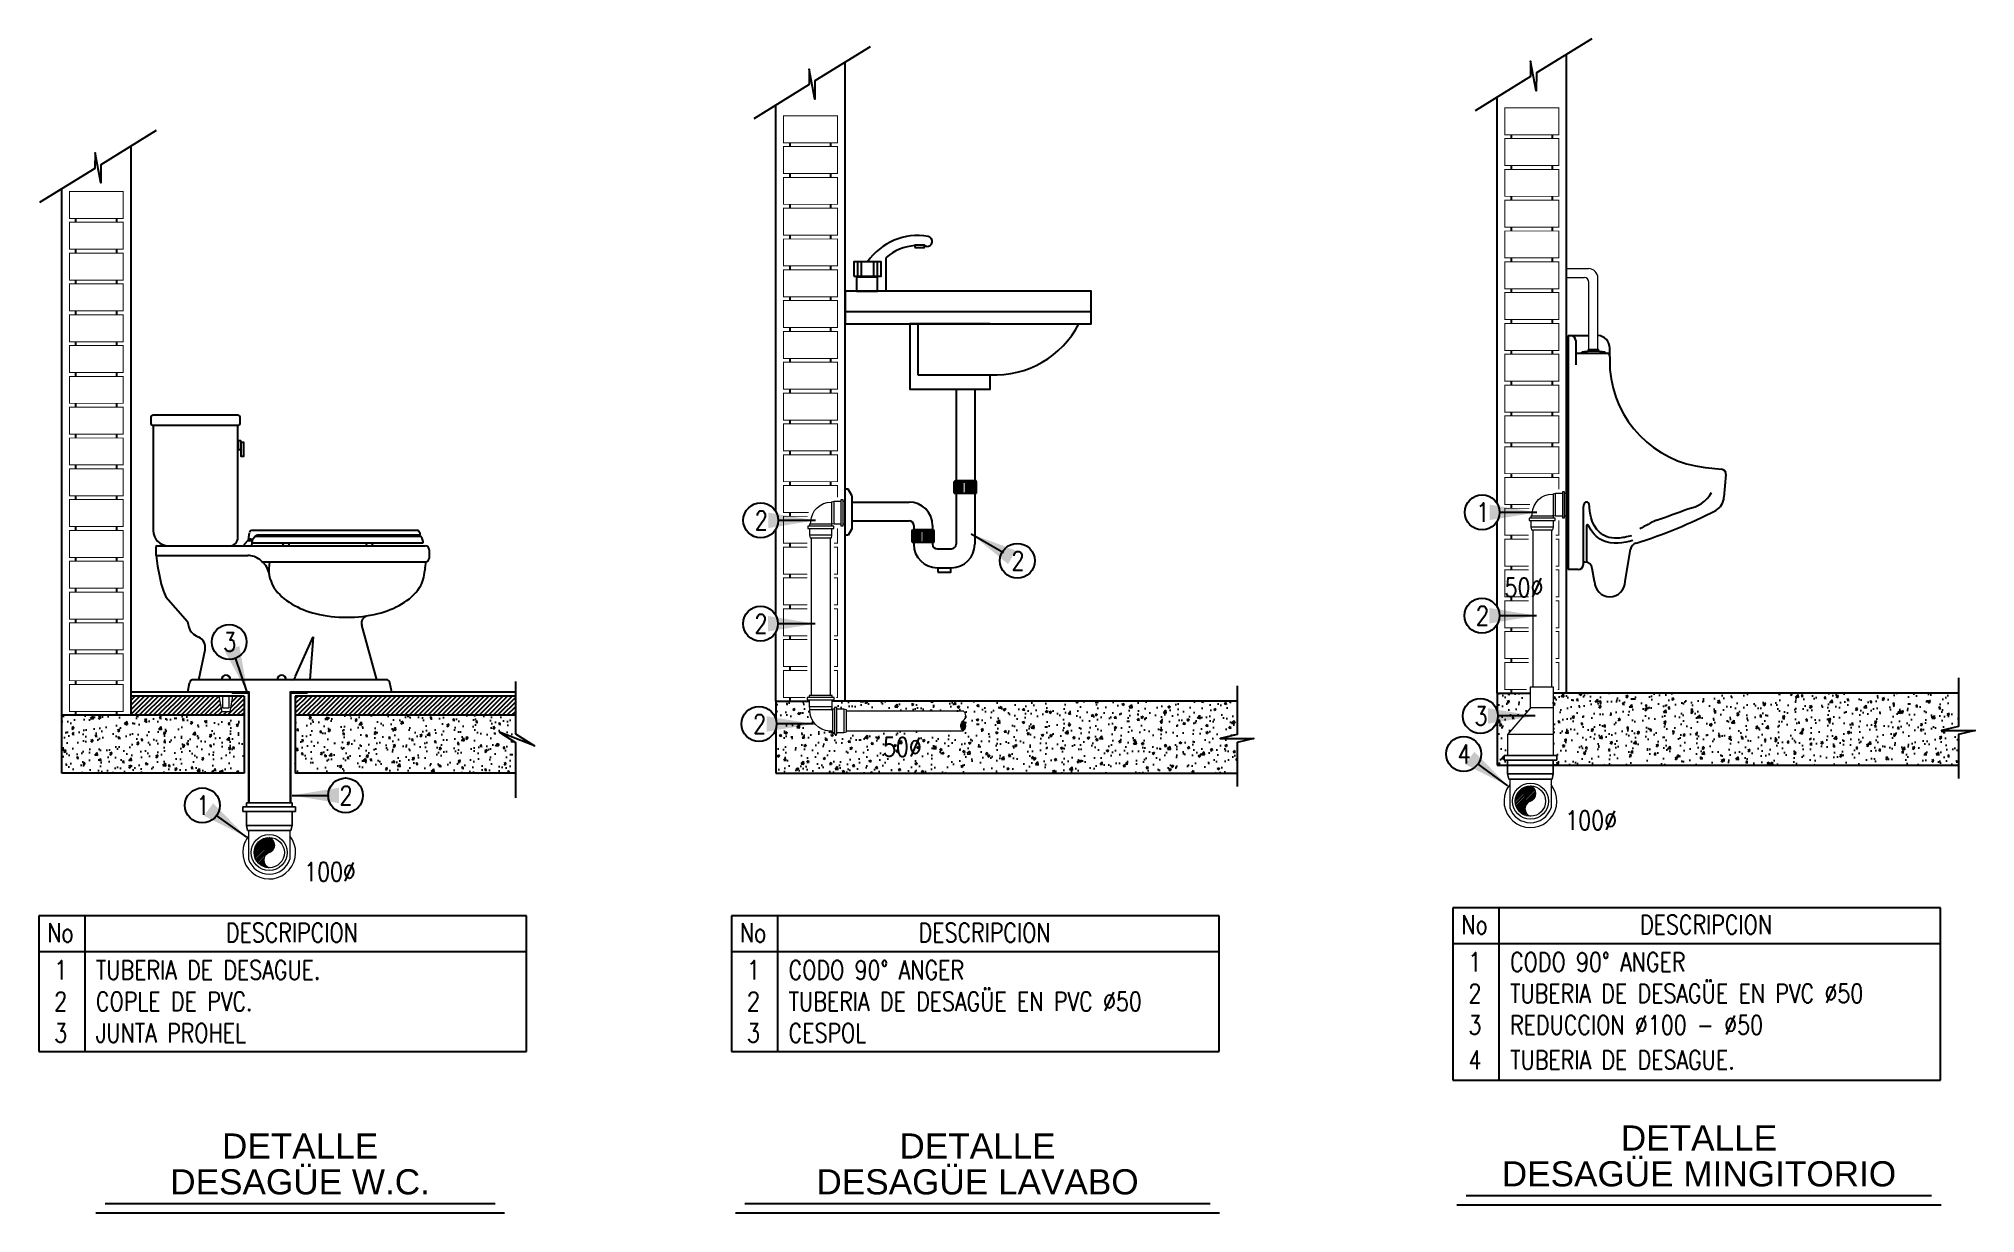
# Model space of a CAD drawing. Header units: millimetres. Extents: x 1309 to 1708, y 884 to 1242.
# Drawn here: x 1561.677 to 1565.784, y 1197.585 to 1200.075 of the extents above; entities that cross this region are included whole.
import ezdxf
from ezdxf.enums import TextEntityAlignment as Align

# ---------------------------------------------------------------- set-up
doc = ezdxf.new("R2010")
doc.units = ezdxf.units.MM
doc.linetypes.add('HIDDEN2', pattern=[0.1875, 0.125, -0.0625])
for name, color, linetype in [('Caseta Muebles', 151, 'Continuous'), ('Caseta Muros', 181, 'Continuous'), ('Detalles', 8, 'Continuous'), ('Letreros', 7, 'Continuous'), ('Num Pieza', 6, 'Continuous'), ('sanitario', 3, 'Continuous'), ('Texto', 7, 'Continuous')]:
    doc.layers.add(name, color=color, linetype=linetype)
for name, color, linetype, lineweight in [('Inst Sanit', 44, 'Continuous', 40), ('Sanitario Accesorios', 41, 'Continuous', 15), ('Sanitario Tuberia', 131, 'Continuous', 15), ('Tubería', 140, 'Continuous', 20)]:
    doc.layers.add(name, color=color, linetype=linetype, lineweight=lineweight)
doc.styles.add('arial', font='arial.ttf')
doc.styles.add('Texto', font='simplex.shx', dxfattribs={"width": 0.8})
doc.styles.add('X-BB IXTACCIHUATL luis$0$X-BB LA ESPERANZA JINETES$0$X-BB ESPERANZA CARMELO PEREZ$0$HSBC_SUC. ANGELES-BB$0$ROMANS', font='romans.shx', dxfattribs={"width": 0.75})
doc.dimstyles.new('Cotas', dxfattribs={"dimtxt": 0.125, "dimasz": 0.1, "dimexe": 0.05, "dimexo": 0.01, "dimgap": 0.02, "dimtad": 0, "dimtih": 1, "dimtoh": 1, "dimzin": 1, "dimdsep": 46, "dimtxsty": 'Texto', "dimcen": 0.01, "dimclrd": 1, "dimclre": 1, "dimclrt": 7, "dimaunit": 1, "dimadec": 4, "dimazin": 0, "dimtfac": 1, "dimtmove": 2, "dimatfit": 3, "dimfxl": 1.25, "dimarcsym": 0})
doc.dimstyles.new('X-BB IXTACCIHUATL luis$0$X-BB LA ESPERANZA JINETES$0$X-BB ESPERANZA CARMELO PEREZ$0$HSBC_SUC. ANGELES-BB$0$DIM-50', dxfattribs={"dimscale": 0.5, "dimtxt": 0.4, "dimasz": 0.07, "dimexe": 0.05, "dimexo": 0.05, "dimgap": 0.05, "dimtad": 2, "dimzin": 3, "dimdsep": 46, "dimtxsty": 'X-BB IXTACCIHUATL luis$0$X-BB LA ESPERANZA JINETES$0$X-BB ESPERANZA CARMELO PEREZ$0$HSBC_SUC. ANGELES-BB$0$ROMANS', "dimblk": 'X-BB IXTACCIHUATL luis$0$X-BB LA ESPERANZA JINETES$0$X-BB ESPERANZA CARMELO PEREZ$0$HSBC_SUC. ANGELES-BB$0$_ARCHTICK', "dimcen": 0.05, "dimdle": 0.046875, "dimclrd": 256, "dimclre": 8, "dimclrt": 2, "dimazin": 0, "dimtfac": 1, "dimtix": 1, "dimtmove": 2, "dimatfit": 0, "dimldrblk": 'X-BB IXTACCIHUATL luis$0$X-BB LA ESPERANZA JINETES$0$X-BB ESPERANZA CARMELO PEREZ$0$HSBC_SUC. ANGELES-BB$0$_ARCHTICK', "dimfxl": 1, "dimtolj": 1, "dimtzin": 0, "dimlwd": -1, "dimlwe": -1, "dimarcsym": 0})

msp = doc.modelspace()

# ---------------------------------------------------------------- texts
at = {"layer": 'Letreros', "lineweight": -2, "style": 'arial'}
for s, height, p in [('DETALLE', 0.053352, (1565.19782, 1197.71775)), ('DETALLE', 0.053352, (1562.23112, 1197.70076)), ('DETALLE', 0.053352, (1563.66784, 1197.70076)), ('DESAGÜE W.C.', 0.0533523, (1562.23112, 1197.62474)), ('DESAGÜE LAVABO', 0.0533523, (1563.66784, 1197.62474)), ('DESAGÜE MINGITORIO', 0.0533523, (1565.19782, 1197.64172))]:
    msp.add_text(s, height=height, dxfattribs=at).set_placement(p, align=Align.CENTER)
at = {"layer": 'Texto', "style": 'Texto', "width": 0.8}
for s, height, p in [('1', 0.04001, (1564.73932, 1199.07106)), ('2', 0.04001, (1563.20933, 1199.05407)), ('2', 0.04001, (1563.75359, 1198.96836)), ('50%%C', 0.040014, (1564.82677, 1198.91177)), ('2', 0.04001, (1563.20879, 1198.83494)), ('2', 0.04001, (1564.73877, 1198.85193)), ('3', 0.04001, (1562.08201, 1198.79619)), ('2', 0.04001, (1563.20557, 1198.62234)), ('3', 0.04001, (1564.73556, 1198.63933)), ('50%%C', 0.040014, (1563.50857, 1198.57331)), ('4', 0.04001, (1564.69989, 1198.55871)), ('1', 0.04001, (1562.02512, 1198.44962)), ('2', 0.04001, (1562.32873, 1198.47076))]:
    msp.add_text(s, height=height, dxfattribs=at).set_placement(p, align=Align.MIDDLE)
for s, height, p in [('100%%c', 0.040014, (1564.9145, 1198.39795)), ('100%%c', 0.040014, (1562.23973, 1198.28886)), ('CODO 90%%D ANGER ', 0.0400142, (1564.79724, 1198.09753)), ('TUBERIA DE DESAGUE.', 0.0400142, (1561.79816, 1198.08054)), ('CODO 90%%D ANGER ', 0.0400142, (1563.26725, 1198.08054)), ('COPLE DE PVC.', 0.0400142, (1561.79816, 1198.01385)), ('TUBERIA DE DESAGÜE EN PVC %%C50', 0.0400142, (1563.26725, 1198.01385)), ('TUBERIA DE DESAGÜE EN PVC %%C50', 0.0400142, (1564.79724, 1198.03084)), ('JUNTA PROHEL', 0.0400142, (1561.79816, 1197.94716)), ('CESPOL', 0.040014, (1563.26725, 1197.94716)), ('REDUCCION %%C100 - %%C50', 0.0400142, (1564.79724, 1197.96415)), ('TUBERIA DE DESAGUE.', 0.0400142, (1564.79747, 1197.89))]:
    msp.add_text(s, height=height, dxfattribs=at).set_placement(p)
for s, height, p in [('No', 0.040014, (1564.72181, 1198.17689)), ('DESCRIPCION', 0.0400142, (1565.21281, 1198.17689)), ('No', 0.040014, (1561.72274, 1198.15991)), ('DESCRIPCION', 0.0400142, (1562.21374, 1198.15991)), ('No', 0.040014, (1563.19182, 1198.15991)), ('DESCRIPCION', 0.0400142, (1563.68282, 1198.15991)), ('1', 0.04001, (1564.72264, 1198.09753)), ('1', 0.04001, (1561.72357, 1198.08054)), ('1', 0.04001, (1563.19265, 1198.08054)), ('2', 0.04001, (1561.72357, 1198.01385)), ('2', 0.04001, (1563.19265, 1198.01385)), ('2', 0.04001, (1564.72264, 1198.03084)), ('3', 0.04001, (1561.72357, 1197.94716)), ('3', 0.04001, (1563.19265, 1197.94716)), ('3', 0.04001, (1564.72264, 1197.96415)), ('4', 0.04001, (1564.72288, 1197.89))]:
    msp.add_text(s, height=height, dxfattribs=at).set_placement(p, align=Align.CENTER)

# ---------------------------------------------------------------- blocks, each defined once
blk = doc.blocks.new('A$C0B1D2285')
for p, q in [((0.2639, 0.4328), (0.3318, 0.472)), ((0.2639, 0.4328), (0.3318, 0.472)), ((0.3651, 0.4528), (0.3318, 0.472)), ((0.2972, 0.4136), (0.3651, 0.4528)), ((0.3644, 0.4494), (0.3318, 0.4305)), ((0.3703, 0.4498), (0.3367, 0.4306)), ((0.3644, 0.4494), (0.367, 0.4479)), ((0.3651, 0.4528), (0.3651, 0.449)), ((0.4381, 0.4106), (0.3703, 0.4498)), ((0.4381, 0.4106), (0.3703, 0.4498)), ((0.2644, 0.4296), (0.2617, 0.428)), ((0.2639, 0.4328), (0.2639, 0.4293)), ((0.2972, 0.4136), (0.2639, 0.4328)), ((0.2644, 0.4296), (0.2972, 0.4106)), ((0.3318, 0.4335), (0.3318, 0.291)), ((0.3318, 0.4305), (0.3367, 0.4277)), ((0.3367, 0.4306), (0.3367, 0.4277)), ((0.3367, 0.4306), (0.3367, 0.4277)), ((0.4048, 0.3913), (0.3367, 0.4306)), ((0.4048, 0.3913), (0.3367, 0.4306)), ((0.2239, 0.3712), (0.1905, 0.3905)), ((0.1905, 0.3905), (0.1905, 0.3869)), ((0.2972, 0.4106), (0.2919, 0.4076)), ((0.2919, 0.4105), (0.2919, 0.4076)), ((0.2972, 0.4136), (0.2972, 0.4106)), ((0.4048, 0.3913), (0.4381, 0.4106)), ((0.4376, 0.4073), (0.4048, 0.3884)), ((0.4048, 0.3913), (0.4048, 0.3884)), ((0.4048, 0.3913), (0.4048, 0.3884)), ((0.4436, 0.4074), (0.4101, 0.3883)), ((0.4376, 0.4073), (0.4405, 0.4057)), ((0.4381, 0.4106), (0.4381, 0.407)), ((0.5115, 0.3683), (0.4436, 0.4074)), ((0.5115, 0.3683), (0.4436, 0.4074)), ((0.1911, 0.3872), (0.1883, 0.3856)), ((0.1911, 0.3872), (0.2239, 0.3683)), ((0.2239, 0.3683), (0.2186, 0.3652)), ((0.2186, 0.3682), (0.2186, 0.3652)), ((0.2239, 0.3712), (0.2239, 0.3683)), ((0.4048, 0.3884), (0.4101, 0.3853)), ((0.4781, 0.349), (0.4101, 0.3883)), ((0.4101, 0.3883), (0.4101, 0.3853)), ((0.4101, 0.3883), (0.4101, 0.3853)), ((0.4781, 0.349), (0.5115, 0.3683)), ((0.5109, 0.365), (0.4781, 0.346)), ((0.5109, 0.365), (0.514, 0.3632)), ((0.5115, 0.3683), (0.5115, 0.3647)), ((0.0439, 0.3058), (0.1117, 0.345)), ((0.1117, 0.345), (0.1453, 0.3258)), ((0.1177, 0.3449), (0.115, 0.3433)), ((0.1506, 0.3289), (0.1172, 0.3481)), ((0.1172, 0.3481), (0.1172, 0.3446)), ((0.1177, 0.3449), (0.1506, 0.3259)), ((0.4781, 0.349), (0.4781, 0.346)), ((0.4781, 0.346), (0.4812, 0.3443)), ((0.5506, 0.3459), (0.5506, 0.3279)), ((0.0772, 0.2865), (0.1453, 0.3258)), ((0.0772, 0.2865), (0.1453, 0.3258)), ((0.1506, 0.3259), (0.1453, 0.3229)), ((0.1453, 0.3258), (0.1453, 0.3229)), ((0.1506, 0.3289), (0.1506, 0.3259)), ((0.4498, 0.3226), (0.447, 0.321)), ((0.4826, 0.3066), (0.4492, 0.3258)), ((0.4492, 0.3258), (0.4492, 0.3223)), ((0.4498, 0.3226), (0.4805, 0.3048)), ((0.4826, 0.2886), (0.5506, 0.3279)), ((0.5212, 0.3058), (0.5506, 0.3228)), ((0.5474, 0.326), (0.5474, 0.3229)), ((0.5506, 0.3228), (0.5474, 0.3246)), ((0.5506, 0.3228), (0.5506, 0.3048)), ((0.0439, 0.3058), (0.0439, 0.2878)), ((0.0774, 0.2865), (0.0439, 0.3058)), ((0.0439, 0.2878), (0.0772, 0.2685)), ((0.0467, 0.2831), (0.0467, 0.2862)), ((0.0772, 0.2865), (0.1106, 0.3058)), ((0.0772, 0.2865), (0.0772, 0.2685)), ((0.0772, 0.2865), (0.0772, 0.2685)), ((0.11, 0.3025), (0.0792, 0.2848)), ((0.116, 0.3027), (0.0825, 0.2835)), ((0.11, 0.3025), (0.1128, 0.301)), ((0.1839, 0.2635), (0.116, 0.3027)), ((0.1839, 0.2635), (0.116, 0.3027)), ((0.3318, 0.291), (0.234, 0.2346)), ((0.3318, 0.291), (0.3603, 0.2745)), ((0.4092, 0.2462), (0.4773, 0.2855)), ((0.4479, 0.2635), (0.5159, 0.3027)), ((0.4479, 0.2635), (0.5159, 0.3027)), ((0.4805, 0.3048), (0.4773, 0.3029)), ((0.4773, 0.3035), (0.4773, 0.2855)), ((0.4805, 0.2897), (0.4805, 0.3048)), ((0.5474, 0.3002), (0.4805, 0.2616)), ((0.4826, 0.2886), (0.4805, 0.2897)), ((0.4826, 0.3066), (0.4826, 0.2886)), ((0.5159, 0.3027), (0.5159, 0.2848)), ((0.5159, 0.3027), (0.5159, 0.2848)), ((0.5192, 0.289), (0.5192, 0.307)), ((0.5212, 0.3058), (0.5192, 0.307)), ((0.5212, 0.2878), (0.5192, 0.289)), ((0.5212, 0.2878), (0.5212, 0.3058)), ((0.5506, 0.3048), (0.5212, 0.2878)), ((0.5474, 0.3029), (0.5474, 0.3002)), ((0.5506, 0.2997), (0.5506, 0.2817)), ((0.0439, 0.2827), (0.0467, 0.2843)), ((0.0439, 0.2827), (0.0439, 0.2647)), ((0.1159, 0.2231), (0.0439, 0.2647)), ((0.0439, 0.2596), (0.0467, 0.2613)), ((0.0772, 0.2404), (0.0439, 0.2596)), ((0.0439, 0.2596), (0.0439, 0.2417)), ((0.0467, 0.2602), (0.0467, 0.2631)), ((0.0772, 0.2685), (0.0792, 0.2697)), ((0.0792, 0.2848), (0.0825, 0.2829)), ((0.0792, 0.2697), (0.0792, 0.2848)), ((0.1506, 0.2442), (0.0825, 0.2835)), ((0.1506, 0.2442), (0.0825, 0.2835)), ((0.0825, 0.2835), (0.0825, 0.2655)), ((0.1506, 0.2262), (0.0825, 0.2655)), ((0.1506, 0.2442), (0.1839, 0.2635)), ((0.1834, 0.2602), (0.1526, 0.2424)), ((0.1894, 0.2603), (0.1559, 0.2411)), ((0.1834, 0.2602), (0.1861, 0.2586)), ((0.1839, 0.2635), (0.1839, 0.2599)), ((0.2573, 0.2211), (0.1894, 0.2603)), ((0.2573, 0.2211), (0.1894, 0.2603)), ((0.3764, 0.2802), (0.3737, 0.2786)), ((0.3746, 0.2211), (0.4426, 0.2604)), ((0.3746, 0.2211), (0.4426, 0.2604)), ((0.4092, 0.2642), (0.3759, 0.2835)), ((0.3759, 0.2835), (0.3759, 0.2799)), ((0.3764, 0.2802), (0.4072, 0.2624)), ((0.4072, 0.2624), (0.4039, 0.2606)), ((0.4039, 0.2612), (0.4039, 0.2432)), ((0.4072, 0.2474), (0.4072, 0.2624)), ((0.4092, 0.2642), (0.4092, 0.2462)), ((0.4426, 0.2604), (0.4426, 0.2424)), ((0.4459, 0.2466), (0.4459, 0.2646)), ((0.4479, 0.2635), (0.4459, 0.2646)), ((0.4459, 0.2473), (0.4459, 0.2617)), ((0.4479, 0.2455), (0.5159, 0.2848)), ((0.4479, 0.2635), (0.4479, 0.2455)), ((0.4826, 0.2604), (0.4805, 0.2616)), ((0.4805, 0.2436), (0.4805, 0.2616)), ((0.4826, 0.2424), (0.5506, 0.2817)), ((0.4826, 0.2604), (0.4826, 0.2424)), ((0.5212, 0.2597), (0.5192, 0.2608)), ((0.5192, 0.2428), (0.5192, 0.2608)), ((0.5212, 0.2597), (0.5506, 0.2766)), ((0.5212, 0.2417), (0.5212, 0.2597)), ((0.5474, 0.2798), (0.5474, 0.2768)), ((0.5506, 0.2766), (0.5474, 0.2785)), ((0.5506, 0.2766), (0.5506, 0.2586)), ((0.0439, 0.2417), (0.0772, 0.2224)), ((0.0439, 0.2366), (0.0467, 0.2382)), ((0.0439, 0.2366), (0.0439, 0.2186)), ((0.0467, 0.2369), (0.0467, 0.24)), ((0.0772, 0.2404), (0.0792, 0.2416)), ((0.0772, 0.2404), (0.0772, 0.2224)), ((0.0772, 0.2404), (0.0772, 0.2224)), ((0.0792, 0.2236), (0.0792, 0.2416)), ((0.0792, 0.2242), (0.0792, 0.2386)), ((0.1361, 0.2064), (0.0825, 0.2373)), ((0.0825, 0.2373), (0.0825, 0.2193)), ((0.1159, 0.2411), (0.1179, 0.2423)), ((0.1159, 0.2411), (0.1159, 0.2231)), ((0.1179, 0.2243), (0.1179, 0.2423)), ((0.1179, 0.2249), (0.1179, 0.2394)), ((0.1212, 0.2381), (0.1212, 0.2201)), ((0.1506, 0.2442), (0.1506, 0.2262)), ((0.1526, 0.2274), (0.1526, 0.2424)), ((0.1526, 0.2424), (0.1559, 0.2405)), ((0.2239, 0.2019), (0.1559, 0.2411)), ((0.2239, 0.2019), (0.1559, 0.2411)), ((0.1559, 0.2411), (0.1559, 0.2231)), ((0.2292, 0.1988), (0.2971, 0.238)), ((0.2292, 0.1988), (0.2971, 0.238)), ((0.2971, 0.238), (0.3306, 0.2188)), ((0.3031, 0.2379), (0.3003, 0.2363)), ((0.3359, 0.2219), (0.3025, 0.2411)), ((0.3025, 0.2411), (0.3025, 0.2376)), ((0.3031, 0.2379), (0.3339, 0.2201)), ((0.3359, 0.2039), (0.4039, 0.2432)), ((0.3746, 0.2031), (0.4426, 0.2424)), ((0.4092, 0.2462), (0.4072, 0.2474)), ((0.4092, 0.2001), (0.4773, 0.2394)), ((0.4479, 0.2455), (0.4459, 0.2466)), ((0.4479, 0.2173), (0.5159, 0.2566)), ((0.4479, 0.2173), (0.5159, 0.2566)), ((0.4479, 0.1993), (0.5159, 0.2386)), ((0.4773, 0.2574), (0.4773, 0.2394)), ((0.5474, 0.254), (0.4805, 0.2154)), ((0.4826, 0.2424), (0.4805, 0.2436)), ((0.4826, 0.1963), (0.5506, 0.2355)), ((0.5159, 0.2566), (0.5159, 0.2386)), ((0.5159, 0.2566), (0.5159, 0.2386)), ((0.5212, 0.2417), (0.5192, 0.2428)), ((0.5506, 0.2586), (0.5212, 0.2417)), ((0.5474, 0.2568), (0.5474, 0.254)), ((0.5474, 0.2337), (0.5474, 0.2306)), ((0.5506, 0.2535), (0.5506, 0.2355)), ((0.1006, 0.1858), (0.0439, 0.2186)), ((0.0439, 0.2135), (0.0467, 0.2151)), ((0.0772, 0.1942), (0.0439, 0.2135)), ((0.0439, 0.2135), (0.0439, 0.1955)), ((0.0467, 0.214), (0.0467, 0.217)), ((0.0772, 0.2224), (0.0792, 0.2236)), ((0.1206, 0.1974), (0.0825, 0.2193)), ((0.1159, 0.2231), (0.1179, 0.2243)), ((0.1405, 0.2089), (0.1212, 0.2201)), ((0.1506, 0.2262), (0.1526, 0.2274)), ((0.2239, 0.1839), (0.1559, 0.2231)), ((0.2239, 0.2019), (0.2573, 0.2211)), ((0.2567, 0.2179), (0.2259, 0.2001)), ((0.2567, 0.2179), (0.2595, 0.2163)), ((0.2573, 0.2211), (0.2573, 0.2175)), ((0.2626, 0.1795), (0.3306, 0.2188)), ((0.2626, 0.1795), (0.3306, 0.2188)), ((0.3012, 0.1788), (0.3693, 0.2181)), ((0.3012, 0.1788), (0.3693, 0.2181)), ((0.3339, 0.2201), (0.3306, 0.2182)), ((0.3306, 0.2188), (0.3306, 0.2008)), ((0.3339, 0.2051), (0.3339, 0.2201)), ((0.3359, 0.2219), (0.3359, 0.2039)), ((0.3693, 0.2181), (0.3693, 0.2001)), ((0.3725, 0.2043), (0.3725, 0.2223)), ((0.3746, 0.2211), (0.3725, 0.2223)), ((0.3725, 0.2049), (0.3725, 0.2193)), ((0.3746, 0.2211), (0.3746, 0.2031)), ((0.3746, 0.175), (0.4426, 0.2143)), ((0.3746, 0.175), (0.4426, 0.2143)), ((0.4039, 0.215), (0.4039, 0.197)), ((0.4072, 0.2012), (0.4072, 0.2192)), ((0.4092, 0.2181), (0.4072, 0.2192)), ((0.4072, 0.2019), (0.4072, 0.2163)), ((0.4092, 0.2181), (0.4092, 0.2001)), ((0.4426, 0.2143), (0.4426, 0.1963)), ((0.4479, 0.2173), (0.4459, 0.2185)), ((0.4459, 0.2005), (0.4459, 0.2185)), ((0.4459, 0.2011), (0.4459, 0.2155)), ((0.4479, 0.2173), (0.4479, 0.1993)), ((0.4479, 0.1712), (0.5159, 0.2104)), ((0.4479, 0.1712), (0.5159, 0.2104)), ((0.4773, 0.2112), (0.4773, 0.1932)), ((0.4805, 0.1974), (0.4805, 0.2154)), ((0.4826, 0.2143), (0.4805, 0.2154)), ((0.5474, 0.2079), (0.4805, 0.1693)), ((0.4826, 0.2143), (0.4826, 0.1963)), ((0.5159, 0.2104), (0.5159, 0.1924)), ((0.5159, 0.2104), (0.5159, 0.1924)), ((0.5212, 0.2135), (0.5192, 0.2147)), ((0.5192, 0.1967), (0.5192, 0.2147)), ((0.5212, 0.2135), (0.5506, 0.2305)), ((0.5212, 0.1955), (0.5212, 0.2135)), ((0.5506, 0.2125), (0.5212, 0.1955)), ((0.5506, 0.2305), (0.5474, 0.2323)), ((0.5474, 0.2106), (0.5474, 0.2079)), ((0.5506, 0.2305), (0.5506, 0.2125)), ((0.0439, 0.1955), (0.0772, 0.1762)), ((0.0439, 0.1904), (0.0467, 0.192)), ((0.0439, 0.1904), (0.0439, 0.1724)), ((0.0467, 0.1907), (0.0467, 0.1939)), ((0.0772, 0.1942), (0.0792, 0.1954)), ((0.0772, 0.1942), (0.0772, 0.1762)), ((0.0772, 0.1942), (0.0772, 0.1762)), ((0.0792, 0.1774), (0.0792, 0.1954)), ((0.0792, 0.178), (0.0792, 0.1925)), ((0.0825, 0.1912), (0.0825, 0.1754)), ((0.0962, 0.1833), (0.0825, 0.1912)), ((0.1159, 0.195), (0.1179, 0.1962)), ((0.1159, 0.195), (0.1159, 0.1947)), ((0.1179, 0.1958), (0.1179, 0.1962)), ((0.1892, 0.1808), (0.1642, 0.1952)), ((0.2239, 0.1557), (0.1642, 0.1902)), ((0.2239, 0.1557), (0.1642, 0.1902)), ((0.1892, 0.1988), (0.1912, 0.2)), ((0.1892, 0.1988), (0.1892, 0.1808)), ((0.1892, 0.1808), (0.1912, 0.182)), ((0.1912, 0.182), (0.1912, 0.2)), ((0.1912, 0.1826), (0.1912, 0.197)), ((0.2626, 0.1565), (0.1945, 0.1957)), ((0.2626, 0.1565), (0.1945, 0.1957)), ((0.1945, 0.1957), (0.1945, 0.1778)), ((0.2239, 0.2019), (0.2239, 0.1839)), ((0.2239, 0.1839), (0.2259, 0.185)), ((0.2259, 0.185), (0.2259, 0.2001)), ((0.2259, 0.2001), (0.2292, 0.1982)), ((0.2626, 0.1795), (0.2292, 0.1988)), ((0.2292, 0.1988), (0.2292, 0.1808)), ((0.2626, 0.1615), (0.3306, 0.2008)), ((0.3012, 0.1608), (0.3693, 0.2001)), ((0.3359, 0.2039), (0.3339, 0.2051)), ((0.3359, 0.1577), (0.4039, 0.197)), ((0.3746, 0.2031), (0.3725, 0.2043)), ((0.3746, 0.157), (0.4426, 0.1963)), ((0.4092, 0.2001), (0.4072, 0.2012)), ((0.4092, 0.1539), (0.4773, 0.1932)), ((0.4479, 0.1993), (0.4459, 0.2005)), ((0.4479, 0.1532), (0.5159, 0.1924)), ((0.4826, 0.1963), (0.4805, 0.1974)), ((0.4826, 0.1501), (0.5506, 0.1894)), ((0.5212, 0.1955), (0.5192, 0.1967)), ((0.5212, 0.1673), (0.5506, 0.1843)), ((0.5474, 0.1875), (0.5474, 0.1845)), ((0.5506, 0.1843), (0.5474, 0.1862)), ((0.5506, 0.2074), (0.5506, 0.1894)), ((0.5506, 0.1843), (0.5506, 0.1663)), ((0.0606, 0.1628), (0.0439, 0.1724)), ((0.0439, 0.1673), (0.0467, 0.169)), ((0.0562, 0.1602), (0.0439, 0.1673)), ((0.0439, 0.1673), (0.0439, 0.1531)), ((0.0467, 0.1679), (0.0467, 0.1708)), ((0.0772, 0.1762), (0.0792, 0.1774)), ((0.1506, 0.1519), (0.1288, 0.1644)), ((0.1892, 0.1347), (0.1332, 0.167)), ((0.1559, 0.18), (0.1559, 0.177)), ((0.2239, 0.1377), (0.1559, 0.177)), ((0.2626, 0.1385), (0.1945, 0.1778)), ((0.2239, 0.1557), (0.2259, 0.1569)), ((0.2239, 0.1557), (0.2239, 0.1377)), ((0.2259, 0.1389), (0.2259, 0.1569)), ((0.2292, 0.1808), (0.2626, 0.1615)), ((0.2626, 0.1565), (0.2605, 0.1576)), ((0.2626, 0.1795), (0.2626, 0.1615)), ((0.2626, 0.1565), (0.2959, 0.1757)), ((0.2626, 0.1334), (0.3306, 0.1727)), ((0.2626, 0.1334), (0.3306, 0.1727)), ((0.2959, 0.1577), (0.2626, 0.1385)), ((0.2626, 0.1565), (0.2626, 0.1385)), ((0.2959, 0.1757), (0.2959, 0.1577)), ((0.2992, 0.1619), (0.2992, 0.1799)), ((0.3012, 0.1788), (0.2992, 0.1799)), ((0.2992, 0.1626), (0.2992, 0.177)), ((0.3012, 0.1608), (0.2992, 0.1619)), ((0.3012, 0.1788), (0.3012, 0.1608)), ((0.3012, 0.1326), (0.3693, 0.1719)), ((0.3012, 0.1326), (0.3693, 0.1719)), ((0.3306, 0.1727), (0.3306, 0.1547)), ((0.3339, 0.1589), (0.3339, 0.1769)), ((0.3359, 0.1757), (0.3339, 0.1769)), ((0.3339, 0.1595), (0.3339, 0.1739)), ((0.3359, 0.1577), (0.3339, 0.1589)), ((0.3359, 0.1757), (0.3359, 0.1577)), ((0.3693, 0.1719), (0.3693, 0.1539)), ((0.3725, 0.1581), (0.3725, 0.1761)), ((0.3746, 0.175), (0.3725, 0.1761)), ((0.3725, 0.1588), (0.3725, 0.1732)), ((0.3746, 0.157), (0.3725, 0.1581)), ((0.3746, 0.175), (0.3746, 0.157)), ((0.3746, 0.1288), (0.4426, 0.1681)), ((0.3746, 0.1288), (0.4426, 0.1681)), ((0.4039, 0.1689), (0.4039, 0.1509)), ((0.4072, 0.1551), (0.4072, 0.1731)), ((0.4092, 0.1719), (0.4072, 0.1731)), ((0.4072, 0.1557), (0.4072, 0.1701)), ((0.4092, 0.1719), (0.4092, 0.1539)), ((0.4426, 0.1681), (0.4426, 0.1501)), ((0.4479, 0.1712), (0.4459, 0.1723)), ((0.4459, 0.1543), (0.4459, 0.1723)), ((0.4459, 0.155), (0.4459, 0.1694)), ((0.4479, 0.1712), (0.4479, 0.1532)), ((0.4479, 0.125), (0.5159, 0.1643)), ((0.4479, 0.125), (0.5159, 0.1643)), ((0.4773, 0.165), (0.4773, 0.147)), ((0.4805, 0.1513), (0.4805, 0.1693)), ((0.4826, 0.1681), (0.4805, 0.1693)), ((0.4826, 0.1681), (0.4826, 0.1501)), ((0.5159, 0.1643), (0.5159, 0.1463)), ((0.5159, 0.1643), (0.5159, 0.1463)), ((0.5212, 0.1673), (0.5192, 0.1685)), ((0.5192, 0.1505), (0.5192, 0.1685)), ((0.5212, 0.1493), (0.5212, 0.1673)), ((0.5506, 0.1663), (0.5212, 0.1493)), ((0.0733, 0.1324), (0.0772, 0.1301)), ((0.0772, 0.1346), (0.0772, 0.1301)), ((0.0772, 0.1346), (0.0772, 0.1301)), ((0.0772, 0.1301), (0.0792, 0.1312)), ((0.0792, 0.1319), (0.0792, 0.1358)), ((0.0792, 0.1312), (0.0792, 0.1358)), ((0.0825, 0.1377), (0.0825, 0.127)), ((0.1506, 0.1057), (0.0889, 0.1414)), ((0.1159, 0.1308), (0.0933, 0.1439)), ((0.1506, 0.1339), (0.1132, 0.1554)), ((0.1159, 0.1488), (0.1179, 0.15)), ((0.1159, 0.1488), (0.1159, 0.1308)), ((0.1159, 0.1308), (0.1179, 0.132)), ((0.1179, 0.132), (0.1179, 0.15)), ((0.1179, 0.1326), (0.1179, 0.1471)), ((0.1212, 0.1458), (0.1212, 0.1278)), ((0.1506, 0.1519), (0.1526, 0.1531)), ((0.1506, 0.1519), (0.1506, 0.1339)), ((0.1506, 0.1339), (0.1526, 0.1351)), ((0.1526, 0.1351), (0.1526, 0.1531)), ((0.1526, 0.1462), (0.1526, 0.1501)), ((0.1559, 0.1488), (0.1559, 0.1308)), ((0.2239, 0.1095), (0.1559, 0.1488)), ((0.2239, 0.1095), (0.1559, 0.1488)), ((0.2239, 0.0915), (0.1559, 0.1308)), ((0.1892, 0.1526), (0.1912, 0.1538)), ((0.1892, 0.1526), (0.1892, 0.1347)), ((0.1892, 0.1347), (0.1912, 0.1358)), ((0.1912, 0.1358), (0.1912, 0.1538)), ((0.1912, 0.1364), (0.1912, 0.1509)), ((0.2626, 0.1103), (0.1945, 0.1496)), ((0.2626, 0.1103), (0.1945, 0.1496)), ((0.1945, 0.1496), (0.1945, 0.1316)), ((0.2626, 0.0923), (0.1945, 0.1316)), ((0.2239, 0.1377), (0.2259, 0.1389)), ((0.2259, 0.1395), (0.2259, 0.1539)), ((0.2626, 0.1334), (0.2292, 0.1526)), ((0.2292, 0.1526), (0.2292, 0.1346)), ((0.2292, 0.1346), (0.2626, 0.1154)), ((0.2626, 0.1385), (0.2605, 0.1396)), ((0.2626, 0.1334), (0.2605, 0.1346)), ((0.2626, 0.1154), (0.3306, 0.1547)), ((0.2626, 0.1334), (0.2626, 0.1154)), ((0.3012, 0.1326), (0.2992, 0.1338)), ((0.2992, 0.1158), (0.2992, 0.1338)), ((0.2992, 0.1164), (0.2992, 0.1308)), ((0.3012, 0.1146), (0.3693, 0.1539)), ((0.3012, 0.1326), (0.3012, 0.1146)), ((0.3339, 0.1127), (0.3339, 0.1307)), ((0.3359, 0.1296), (0.3339, 0.1307)), ((0.3359, 0.1116), (0.4039, 0.1509)), ((0.3725, 0.112), (0.3725, 0.13)), ((0.3746, 0.1288), (0.3725, 0.13)), ((0.3746, 0.1108), (0.4426, 0.1501)), ((0.4092, 0.1539), (0.4072, 0.1551)), ((0.4092, 0.1078), (0.4773, 0.147)), ((0.4479, 0.1532), (0.4459, 0.1543)), ((0.4479, 0.107), (0.5159, 0.1463)), ((0.4826, 0.1501), (0.4805, 0.1513)), ((0.5192, 0.1505), (0.5159, 0.1486)), ((0.5212, 0.1493), (0.5192, 0.1505)), ((0.1506, 0.0877), (0.0825, 0.127)), ((0.1159, 0.1027), (0.1179, 0.1038)), ((0.1892, 0.0885), (0.1212, 0.1278)), ((0.1506, 0.1057), (0.1526, 0.1069)), ((0.1506, 0.1057), (0.1506, 0.0877)), ((0.1526, 0.0895), (0.1526, 0.104)), ((0.1892, 0.1065), (0.1912, 0.1077)), ((0.1912, 0.0903), (0.1912, 0.1047)), ((0.2239, 0.1095), (0.2259, 0.1107)), ((0.2239, 0.1095), (0.2239, 0.0915)), ((0.2259, 0.0927), (0.2259, 0.1107)), ((0.2259, 0.0933), (0.2259, 0.1078)), ((0.2626, 0.0872), (0.2292, 0.1065)), ((0.2292, 0.1065), (0.2292, 0.0885)), ((0.2626, 0.1154), (0.2605, 0.1166)), ((0.2626, 0.1103), (0.2959, 0.1296)), ((0.2626, 0.0872), (0.3306, 0.1265)), ((0.2626, 0.0872), (0.3306, 0.1265)), ((0.2959, 0.1116), (0.2626, 0.0923)), ((0.2626, 0.1103), (0.2626, 0.0923)), ((0.2626, 0.0692), (0.3306, 0.1085)), ((0.2959, 0.1296), (0.2959, 0.1116)), ((0.3012, 0.1146), (0.2992, 0.1158)), ((0.3012, 0.0865), (0.3693, 0.1258)), ((0.3012, 0.0865), (0.3693, 0.1258)), ((0.3012, 0.0685), (0.3693, 0.1078)), ((0.3306, 0.1265), (0.3306, 0.1085)), ((0.3339, 0.1134), (0.3339, 0.1278)), ((0.3359, 0.1116), (0.3339, 0.1127)), ((0.3359, 0.1296), (0.3359, 0.1116)), ((0.3359, 0.0654), (0.4039, 0.1047)), ((0.3693, 0.1258), (0.3693, 0.1078)), ((0.3725, 0.1126), (0.3725, 0.127)), ((0.3746, 0.1108), (0.3725, 0.112)), ((0.3746, 0.1288), (0.3746, 0.1108)), ((0.3746, 0.0827), (0.4426, 0.1219)), ((0.3746, 0.0827), (0.4426, 0.1219)), ((0.3746, 0.0647), (0.4426, 0.1039)), ((0.4039, 0.1227), (0.4039, 0.1047)), ((0.4072, 0.1089), (0.4072, 0.1269)), ((0.4092, 0.1258), (0.4072, 0.1269)), ((0.4072, 0.1096), (0.4072, 0.124)), ((0.4092, 0.1078), (0.4072, 0.1089)), ((0.4092, 0.1258), (0.4092, 0.1078)), ((0.4426, 0.1219), (0.4426, 0.1039)), ((0.4459, 0.1082), (0.4426, 0.1063)), ((0.4479, 0.125), (0.4459, 0.1262)), ((0.4459, 0.1082), (0.4459, 0.1262)), ((0.4459, 0.1088), (0.4459, 0.1232)), ((0.4479, 0.107), (0.4459, 0.1082)), ((0.4479, 0.125), (0.4479, 0.107)), ((0.1159, 0.0847), (0.1179, 0.0859)), ((0.1179, 0.0859), (0.1179, 0.092)), ((0.1179, 0.0859), (0.1212, 0.084)), ((0.1892, 0.0423), (0.1212, 0.0816)), ((0.1506, 0.0877), (0.1526, 0.0889)), ((0.2239, 0.0634), (0.1559, 0.1027)), ((0.2239, 0.0634), (0.1559, 0.1027)), ((0.1559, 0.1027), (0.1559, 0.0847)), ((0.2239, 0.0454), (0.1559, 0.0847)), ((0.1892, 0.0885), (0.1912, 0.0897)), ((0.2626, 0.0642), (0.1945, 0.1034)), ((0.2626, 0.0642), (0.1945, 0.1034)), ((0.1945, 0.1034), (0.1945, 0.0854)), ((0.2626, 0.0462), (0.1945, 0.0854)), ((0.2239, 0.0915), (0.2259, 0.0927)), ((0.2292, 0.0885), (0.2626, 0.0692)), ((0.2626, 0.0923), (0.2605, 0.0935)), ((0.2626, 0.0872), (0.2605, 0.0884)), ((0.2626, 0.0872), (0.2626, 0.0692)), ((0.2626, 0.0642), (0.2959, 0.0834)), ((0.2626, 0.0411), (0.3306, 0.0804)), ((0.2626, 0.0411), (0.3306, 0.0804)), ((0.2959, 0.0834), (0.2959, 0.0654)), ((0.3012, 0.0865), (0.2992, 0.0876)), ((0.2992, 0.0696), (0.2992, 0.0876)), ((0.2992, 0.0703), (0.2992, 0.0847)), ((0.3012, 0.0865), (0.3012, 0.0685)), ((0.3012, 0.0403), (0.3693, 0.0796)), ((0.3012, 0.0403), (0.3693, 0.0796)), ((0.3306, 0.0804), (0.3306, 0.0624)), ((0.3339, 0.0666), (0.3339, 0.0846)), ((0.3359, 0.0834), (0.3339, 0.0846)), ((0.3339, 0.0672), (0.3339, 0.0816)), ((0.3359, 0.0834), (0.3359, 0.0654)), ((0.3693, 0.0796), (0.3693, 0.0616)), ((0.3725, 0.0658), (0.3725, 0.0838)), ((0.3746, 0.0827), (0.3725, 0.0838)), ((0.3725, 0.0665), (0.3725, 0.0809)), ((0.3746, 0.0827), (0.3746, 0.0647)), ((0.1892, 0.0603), (0.1912, 0.0615)), ((0.1892, 0.0603), (0.1892, 0.0423)), ((0.1912, 0.0435), (0.1912, 0.0615)), ((0.1912, 0.0441), (0.1912, 0.0586)), ((0.2626, 0.018), (0.1945, 0.0573)), ((0.2626, 0.018), (0.1945, 0.0573)), ((0.1945, 0.0573), (0.1945, 0.0393)), ((0.2239, 0.0634), (0.2259, 0.0646)), ((0.2239, 0.0634), (0.2239, 0.0454)), ((0.2259, 0.0466), (0.2259, 0.0646)), ((0.2259, 0.0472), (0.2259, 0.0616)), ((0.2626, 0.0411), (0.2292, 0.0603)), ((0.2292, 0.0603), (0.2292, 0.0423)), ((0.2626, 0.0692), (0.2605, 0.0704)), ((0.2959, 0.0654), (0.2626, 0.0462)), ((0.2626, 0.0642), (0.2626, 0.0462)), ((0.2626, 0.0231), (0.3306, 0.0624)), ((0.3012, 0.0685), (0.2992, 0.0696)), ((0.3012, 0.0223), (0.3693, 0.0616)), ((0.3359, 0.0654), (0.3339, 0.0666)), ((0.3725, 0.0658), (0.3693, 0.0639)), ((0.3746, 0.0647), (0.3725, 0.0658)), ((0.1892, 0.0423), (0.1912, 0.0435)), ((0.1912, 0.0435), (0.1945, 0.0416)), ((0.2626, 0), (0.1945, 0.0393)), ((0.2239, 0.0454), (0.2259, 0.0466)), ((0.2292, 0.0423), (0.2626, 0.0231)), ((0.2626, 0.0462), (0.2605, 0.0473)), ((0.2626, 0.0411), (0.2605, 0.0422)), ((0.2626, 0.0411), (0.2626, 0.0231)), ((0.2626, 0.018), (0.2959, 0.0373)), ((0.2959, 0.0373), (0.2959, 0.0193)), ((0.3012, 0.0403), (0.2992, 0.0415)), ((0.2992, 0.0235), (0.2992, 0.0415)), ((0.2992, 0.0241), (0.2992, 0.0385)), ((0.3012, 0.0403), (0.3012, 0.0223)), ((0.2626, 0.0231), (0.2605, 0.0242)), ((0.2959, 0.0193), (0.2626, 0)), ((0.2626, 0.018), (0.2626, 0)), ((0.2992, 0.0235), (0.2959, 0.0216)), ((0.3012, 0.0223), (0.2992, 0.0235))]:
    blk.add_line(p, q)
for points in [[(0.1905, 0.3905), (0.2584, 0.4297), (0.2919, 0.4105)], [(0.1905, 0.3905), (0.2584, 0.4297)], [(0.2239, 0.3712), (0.2919, 0.4105)], [(0.2239, 0.3712), (0.2919, 0.4105)], [(0.1172, 0.3481), (0.1851, 0.3873), (0.2186, 0.3682)], [(0.1172, 0.3481), (0.1851, 0.3873)], [(0.1506, 0.3289), (0.2186, 0.3682)], [(0.1506, 0.3289), (0.2186, 0.3682)], [(0.4492, 0.3258), (0.5171, 0.365), (0.5506, 0.3459)], [(0.4492, 0.3258), (0.5171, 0.365)], [(0.4826, 0.3066), (0.5506, 0.3459)], [(0.4826, 0.3066), (0.5506, 0.3459)], [(0.3759, 0.2835), (0.4437, 0.3227), (0.4773, 0.3035)], [(0.3759, 0.2835), (0.4437, 0.3227)], [(0.5192, 0.307), (0.5474, 0.3229), (0.5474, 0.3229)], [(0.4092, 0.2642), (0.4773, 0.3035)], [(0.4092, 0.2642), (0.4773, 0.3035)], [(0.4459, 0.2646), (0.5142, 0.3037), (0.5159, 0.3027)], [(0.4826, 0.2604), (0.5506, 0.2997)], [(0.4826, 0.2604), (0.5506, 0.2997)], [(0.5474, 0.3015), (0.5506, 0.2997)], [(0.1159, 0.2411), (0.0439, 0.2827)], [(0.1179, 0.2423), (0.0467, 0.2831), (0.0467, 0.2831)], [(0.0792, 0.2416), (0.0467, 0.2602), (0.0467, 0.2602)], [(0.3025, 0.2411), (0.3704, 0.2803), (0.4039, 0.2612)], [(0.3025, 0.2411), (0.3704, 0.2803)], [(0.3359, 0.2219), (0.4039, 0.2612)], [(0.3359, 0.2219), (0.4039, 0.2612)], [(0.3725, 0.2223), (0.4409, 0.2614), (0.4426, 0.2604)], [(0.5192, 0.2608), (0.5474, 0.2768), (0.5474, 0.2768)], [(0.1159, 0.195), (0.0439, 0.2366)], [(0.1179, 0.1962), (0.0467, 0.2369), (0.0467, 0.2369)], [(0.1381, 0.2075), (0.0842, 0.2383), (0.0825, 0.2373)], [(0.1912, 0.2), (0.1229, 0.2391), (0.1212, 0.2381)], [(0.1892, 0.1988), (0.1212, 0.2381)], [(0.1892, 0.1988), (0.1212, 0.2381)], [(0.4072, 0.2192), (0.4756, 0.2583), (0.4773, 0.2574)], [(0.4092, 0.2181), (0.4773, 0.2574)], [(0.4092, 0.2181), (0.4773, 0.2574)], [(0.4459, 0.2185), (0.5142, 0.2576), (0.5159, 0.2566)], [(0.4826, 0.2143), (0.5506, 0.2535)], [(0.4826, 0.2143), (0.5506, 0.2535)], [(0.5474, 0.2554), (0.5506, 0.2535)], [(0.0792, 0.1954), (0.0467, 0.214), (0.0467, 0.214)], [(0.2992, 0.1799), (0.3676, 0.219), (0.3693, 0.2181)], [(0.3339, 0.1769), (0.4022, 0.216), (0.4039, 0.215)], [(0.3359, 0.1757), (0.4039, 0.215)], [(0.3359, 0.1757), (0.4039, 0.215)], [(0.3725, 0.1761), (0.4409, 0.2152), (0.4426, 0.2143)], [(0.4072, 0.1731), (0.4756, 0.2122), (0.4773, 0.2112)], [(0.4092, 0.1719), (0.4773, 0.2112)], [(0.4092, 0.1719), (0.4773, 0.2112)], [(0.4459, 0.1723), (0.5142, 0.2114), (0.5159, 0.2104)], [(0.5192, 0.2147), (0.5474, 0.2306), (0.5474, 0.2306)], [(0.5474, 0.2092), (0.5506, 0.2074)], [(0.0762, 0.1717), (0.0439, 0.1904)], [(0.078, 0.1728), (0.0467, 0.1907), (0.0467, 0.1907)], [(0.0979, 0.1843), (0.0842, 0.1921), (0.0825, 0.1912)], [(0.2259, 0.1569), (0.166, 0.1912)], [(0.2627, 0.1587), (0.1962, 0.1967), (0.1945, 0.1957)], [(0.4826, 0.1681), (0.5506, 0.2074)], [(0.4826, 0.1681), (0.5506, 0.2074)], [(0.5192, 0.1685), (0.5474, 0.1845), (0.5474, 0.1845)], [(0.0581, 0.1613), (0.0467, 0.1679), (0.0467, 0.1679)], [(0.1526, 0.1531), (0.1307, 0.1655)], [(0.1892, 0.1526), (0.1488, 0.176)], [(0.1912, 0.1538), (0.1506, 0.177)], [(0.2624, 0.1356), (0.3289, 0.1736), (0.3306, 0.1727)], [(0.2627, 0.1587), (0.2942, 0.1767), (0.2959, 0.1757)], [(0.2992, 0.1338), (0.3676, 0.1729), (0.3693, 0.1719)], [(0.3339, 0.1307), (0.4022, 0.1698), (0.4039, 0.1689)], [(0.3359, 0.1296), (0.4039, 0.1689)], [(0.3359, 0.1296), (0.4039, 0.1689)], [(0.3725, 0.13), (0.4409, 0.1691), (0.4426, 0.1681)], [(0.4072, 0.1269), (0.4756, 0.166), (0.4773, 0.165)], [(0.4092, 0.1258), (0.4773, 0.165)], [(0.4092, 0.1258), (0.4773, 0.165)], [(0.4459, 0.1262), (0.5142, 0.1653), (0.5159, 0.1643)], [(0.0533, 0.1208), (0.1159, 0.0847), (0.1159, 0.1027), (0.0689, 0.1298)], [(0.1179, 0.0865), (0.1179, 0.1038), (0.0707, 0.1309)], [(0.1526, 0.0889), (0.1526, 0.1069), (0.0906, 0.1424)], [(0.1159, 0.1488), (0.1088, 0.1529)], [(0.1179, 0.15), (0.1108, 0.154)], [(0.1912, 0.0897), (0.1912, 0.1077), (0.1229, 0.1467), (0.1212, 0.1458)], [(0.1892, 0.0885), (0.1892, 0.1065), (0.1212, 0.1458)], [(0.1334, 0.1387), (0.1212, 0.1458)], [(0.2259, 0.1107), (0.1575, 0.1498), (0.1559, 0.1488)], [(0.2627, 0.1125), (0.1962, 0.1506), (0.1945, 0.1496)], [(0.2624, 0.1356), (0.2309, 0.1536), (0.2292, 0.1526)], [(0.2627, 0.1125), (0.2942, 0.1305), (0.2959, 0.1296)], [(0.2627, 0.0664), (0.1962, 0.1044), (0.1945, 0.1034)], [(0.2624, 0.0895), (0.2309, 0.1075), (0.2292, 0.1065)], [(0.2624, 0.0895), (0.3289, 0.1275), (0.3306, 0.1265)], [(0.2992, 0.0876), (0.3676, 0.1267), (0.3693, 0.1258)], [(0.3339, 0.0846), (0.4022, 0.1237), (0.4039, 0.1227)], [(0.3359, 0.0834), (0.4039, 0.1227)], [(0.3359, 0.0834), (0.4039, 0.1227)], [(0.3725, 0.0838), (0.4409, 0.1229), (0.4426, 0.1219)], [(0.1912, 0.0615), (0.1229, 0.1006), (0.1212, 0.0996)], [(0.1892, 0.0603), (0.1212, 0.0996), (0.1212, 0.0816)], [(0.1892, 0.0603), (0.1261, 0.0968)], [(0.2259, 0.0646), (0.1575, 0.1036), (0.1559, 0.1027)], [(0.2624, 0.0433), (0.3289, 0.0813), (0.3306, 0.0804)], [(0.2627, 0.0664), (0.2942, 0.0844), (0.2959, 0.0834)], [(0.2992, 0.0415), (0.3676, 0.0806), (0.3693, 0.0796)], [(0.2627, 0.0202), (0.1962, 0.0583), (0.1945, 0.0573)], [(0.2624, 0.0433), (0.2309, 0.0613), (0.2292, 0.0603)], [(0.2627, 0.0202), (0.2942, 0.0382), (0.2959, 0.0373)]]:
    blk.add_lwpolyline(points)
at = {"layer": 'Inst Sanit'}
for p, q in [((0.5077, 0.3706), (0.5371, 0.3876)), ((0.5404, 0.3517), (0.5698, 0.3687)), ((0.1642, 0.1902), (0.166, 0.1912))]:
    blk.add_line(p, q, dxfattribs=at)
at = {"layer": 'Inst Sanit', "linetype": 'ByBlock'}
for p, q in [((0.4144, 0.3167), (0.395, 0.3055)), ((0.1425, 0.2101), (0, 0.1278)), ((0.1589, 0.1818), (0.0326, 0.1089))]:
    blk.add_line(p, q, dxfattribs=at)
at = {"layer": 'Inst Sanit', "linetype": 'ByBlock', "extrusion": (0, 0, -1)}
for centre, major_axis, ratio, start_param, end_param in [((0.4225, 0.3025), (-0.0082, 0.0141), 0.779246, 0, 1.138404), ((0.4032, 0.2914), (-0.0082, 0.0141), 0.779246, 5.144781, 7.42159), ((0.1507, 0.1959), (-0.0082, 0.0141), 0.779246, 0, 0.627215), ((0.1507, 0.1959), (-0.0082, 0.0141), 0.779246, 0.627215, 2.037466), ((0.1507, 0.1959), (-0.0082, 0.0141), 0.779246, 2.374673, 3.141593), ((0.1528, 0.1975), (-0.0075, 0.016), 0.681558, 2.076878, 2.269562)]:
    blk.add_ellipse(centre, major_axis=major_axis, ratio=ratio, start_param=start_param, end_param=end_param, dxfattribs=at)
at = {"layer": 'Inst Sanit', "linetype": 'ByBlock'}
blk.add_open_spline([(0.3921, 0.2929), (0.3917, 0.2974), (0.3932, 0.3016), (0.399, 0.3052), (0.4036, 0.3045), (0.4075, 0.3017)], degree=3, knots=[2.082011, 2.082011, 2.082011, 2.082011, 3.116946, 3.116946, 4.202593, 4.202593, 4.202593, 4.202593], dxfattribs=at)
blk = doc.blocks.new('A$C1B860051')
at = {"layer": 'Inst Sanit', "linetype": 'ByBlock'}
for p, q in [((0.1503, 0.3672), (0.1193, 0.3768)), ((0.0993, 0.3378), (0.0684, 0.3474)), ((0.2388, 0.3386), (0.2272, 0.3431)), ((0.2289, 0.2992), (0.2058, 0.3081))]:
    blk.add_line(p, q, dxfattribs=at)
blk.add_ellipse((0.2282, 0.3184), major_axis=(0.0212, 0.0127), ratio=1, start_param=1.070828, end_param=3.032767, dxfattribs=at)
blk.add_ellipse((0.2338, 0.3189), major_axis=(0.0049, 0.0197), ratio=0.570472, dxfattribs=at)
blk.add_open_spline([(0.2382, 0.3364), (0.2356, 0.337), (0.2315, 0.3349), (0.2252, 0.3246), (0.2234, 0.317), (0.225, 0.3002), (0.232, 0.298), (0.2437, 0.314), (0.245, 0.3284), (0.2405, 0.3353), (0.2394, 0.3361), (0.2382, 0.3364)], degree=3, knots=[0, 0, 0, 0, 1.064035, 1.064035, 2.128071, 2.128071, 4.096064, 4.096064, 5.796514, 5.796514, 6.283185, 6.283185, 6.283185, 6.283185], dxfattribs=at)
blk.add_blockref('A$C0B1D2285', (0, 0))
blk = doc.blocks.new('A$C7F13430A')
for p, q in [((0.22, 0.4328), (0.2879, 0.472)), ((0.22, 0.4328), (0.2879, 0.472)), ((0.3213, 0.4528), (0.2879, 0.472)), ((0.2534, 0.4136), (0.3213, 0.4528)), ((0.3205, 0.4494), (0.2879, 0.4305)), ((0.3264, 0.4498), (0.2929, 0.4306)), ((0.3205, 0.4494), (0.3231, 0.4479)), ((0.3213, 0.4528), (0.3213, 0.449)), ((0.3943, 0.4106), (0.3264, 0.4498)), ((0.3943, 0.4106), (0.3264, 0.4498)), ((0.2206, 0.4296), (0.2178, 0.428)), ((0.2534, 0.4136), (0.22, 0.4328)), ((0.22, 0.4328), (0.22, 0.4293)), ((0.2206, 0.4296), (0.2534, 0.4106)), ((0.2879, 0.4335), (0.2879, 0.291)), ((0.2879, 0.4305), (0.2929, 0.4277)), ((0.3609, 0.3913), (0.2929, 0.4306)), ((0.3609, 0.3913), (0.2929, 0.4306)), ((0.2929, 0.4306), (0.2929, 0.4277)), ((0.2929, 0.4306), (0.2929, 0.4277)), ((0.18, 0.3712), (0.1467, 0.3905)), ((0.1467, 0.3905), (0.1467, 0.3869)), ((0.2534, 0.4106), (0.2481, 0.4076)), ((0.2481, 0.4105), (0.2481, 0.4076)), ((0.2534, 0.4136), (0.2534, 0.4106)), ((0.3609, 0.3913), (0.3943, 0.4106)), ((0.3937, 0.4073), (0.3609, 0.3884)), ((0.3609, 0.3913), (0.3609, 0.3884)), ((0.3609, 0.3913), (0.3609, 0.3884)), ((0.3997, 0.4074), (0.3662, 0.3883)), ((0.3937, 0.4073), (0.3966, 0.4057)), ((0.3943, 0.4106), (0.3943, 0.407)), ((0.4676, 0.3683), (0.3997, 0.4074)), ((0.4676, 0.3683), (0.3997, 0.4074)), ((0.1472, 0.3872), (0.1445, 0.3856)), ((0.1472, 0.3872), (0.18, 0.3683)), ((0.18, 0.3683), (0.1747, 0.3652)), ((0.1747, 0.3682), (0.1747, 0.3652)), ((0.18, 0.3712), (0.18, 0.3683)), ((0.3609, 0.3884), (0.3662, 0.3853)), ((0.3662, 0.3883), (0.3662, 0.3853)), ((0.3662, 0.3883), (0.3662, 0.3853)), ((0.4343, 0.349), (0.3662, 0.3883)), ((0.4343, 0.349), (0.4676, 0.3683)), ((0.4671, 0.365), (0.4343, 0.346)), ((0.4671, 0.365), (0.4701, 0.3632)), ((0.4676, 0.3683), (0.4676, 0.3647)), ((0, 0.3058), (0.0679, 0.345)), ((0.0679, 0.345), (0.1014, 0.3258)), ((0.0739, 0.3449), (0.0711, 0.3433)), ((0.1067, 0.3289), (0.0733, 0.3481)), ((0.0733, 0.3481), (0.0733, 0.3446)), ((0.0739, 0.3449), (0.1067, 0.3259)), ((0.4343, 0.349), (0.4343, 0.346)), ((0.4343, 0.346), (0.4373, 0.3443)), ((0.5068, 0.3459), (0.5068, 0.3279)), ((0.0334, 0.2865), (0.1014, 0.3258)), ((0.0334, 0.2865), (0.1014, 0.3258)), ((0.1067, 0.3259), (0.1014, 0.3229)), ((0.1014, 0.3258), (0.1014, 0.3229)), ((0.1067, 0.3289), (0.1067, 0.3259)), ((0.4059, 0.3226), (0.4032, 0.321)), ((0.4053, 0.3258), (0.4053, 0.3223)), ((0.4387, 0.3066), (0.4053, 0.3258)), ((0.4059, 0.3226), (0.4367, 0.3048)), ((0.4387, 0.2886), (0.5068, 0.3279)), ((0.4774, 0.3058), (0.5068, 0.3228)), ((0.5035, 0.326), (0.5035, 0.3229)), ((0.5068, 0.3228), (0.5035, 0.3246)), ((0.5068, 0.3228), (0.5068, 0.3048)), ((0.0335, 0.2865), (0, 0.3058)), ((0, 0.3058), (0, 0.2878)), ((0, 0.2878), (0.0334, 0.2685)), ((0.0028, 0.2831), (0.0028, 0.2862)), ((0.0334, 0.2865), (0.0667, 0.3058)), ((0.0334, 0.2865), (0.0334, 0.2685)), ((0.0334, 0.2865), (0.0334, 0.2685)), ((0.0662, 0.3025), (0.0354, 0.2848)), ((0.0722, 0.3027), (0.0387, 0.2835)), ((0.0662, 0.3025), (0.0689, 0.301)), ((0.1401, 0.2635), (0.0722, 0.3027)), ((0.1401, 0.2635), (0.0722, 0.3027)), ((0.2879, 0.291), (0.1901, 0.2346)), ((0.2879, 0.291), (0.3165, 0.2745)), ((0.3654, 0.2462), (0.4334, 0.2855)), ((0.404, 0.2635), (0.4721, 0.3027)), ((0.404, 0.2635), (0.4721, 0.3027)), ((0.4367, 0.3048), (0.4334, 0.3029)), ((0.4334, 0.3035), (0.4334, 0.2855)), ((0.4367, 0.2897), (0.4367, 0.3048)), ((0.5035, 0.3002), (0.4367, 0.2616)), ((0.4387, 0.2886), (0.4367, 0.2897)), ((0.4387, 0.3066), (0.4387, 0.2886)), ((0.4721, 0.3027), (0.4721, 0.2848)), ((0.4721, 0.3027), (0.4721, 0.2848)), ((0.4774, 0.3058), (0.4753, 0.307)), ((0.4753, 0.289), (0.4753, 0.307)), ((0.4774, 0.2878), (0.4753, 0.289)), ((0.4774, 0.2878), (0.4774, 0.3058)), ((0.5068, 0.3048), (0.4774, 0.2878)), ((0.5035, 0.3029), (0.5035, 0.3002)), ((0.5068, 0.2997), (0.5068, 0.2817)), ((0, 0.2827), (0.0028, 0.2843)), ((0, 0.2827), (0, 0.2647)), ((0.072, 0.2231), (0, 0.2647)), ((0, 0.2596), (0.0028, 0.2613)), ((0, 0.2596), (0, 0.2417)), ((0.0334, 0.2404), (0, 0.2596)), ((0.0028, 0.2602), (0.0028, 0.2631)), ((0.0334, 0.2685), (0.0354, 0.2697)), ((0.0354, 0.2697), (0.0354, 0.2848)), ((0.0354, 0.2848), (0.0387, 0.2829)), ((0.1067, 0.2442), (0.0387, 0.2835)), ((0.1067, 0.2442), (0.0387, 0.2835)), ((0.0387, 0.2835), (0.0387, 0.2655)), ((0.1067, 0.2262), (0.0387, 0.2655)), ((0.1067, 0.2442), (0.1401, 0.2635)), ((0.1395, 0.2602), (0.1087, 0.2424)), ((0.1455, 0.2603), (0.112, 0.2411)), ((0.1395, 0.2602), (0.1423, 0.2586)), ((0.1401, 0.2635), (0.1401, 0.2599)), ((0.2134, 0.2211), (0.1455, 0.2603)), ((0.2134, 0.2211), (0.1455, 0.2603)), ((0.3326, 0.2802), (0.3298, 0.2786)), ((0.3307, 0.2211), (0.3987, 0.2604)), ((0.3307, 0.2211), (0.3987, 0.2604)), ((0.332, 0.2835), (0.332, 0.2799)), ((0.3654, 0.2642), (0.332, 0.2835)), ((0.3326, 0.2802), (0.3634, 0.2624)), ((0.3634, 0.2624), (0.3601, 0.2606)), ((0.3601, 0.2612), (0.3601, 0.2432)), ((0.3634, 0.2474), (0.3634, 0.2624)), ((0.3654, 0.2642), (0.3654, 0.2462)), ((0.3987, 0.2604), (0.3987, 0.2424)), ((0.404, 0.2635), (0.402, 0.2646)), ((0.402, 0.2466), (0.402, 0.2646)), ((0.402, 0.2473), (0.402, 0.2617)), ((0.404, 0.2455), (0.4721, 0.2848)), ((0.404, 0.2635), (0.404, 0.2455)), ((0.4367, 0.2436), (0.4367, 0.2616)), ((0.4387, 0.2604), (0.4367, 0.2616)), ((0.4387, 0.2424), (0.5068, 0.2817)), ((0.4387, 0.2604), (0.4387, 0.2424)), ((0.4753, 0.2428), (0.4753, 0.2608)), ((0.4774, 0.2597), (0.4753, 0.2608)), ((0.4774, 0.2597), (0.5068, 0.2766)), ((0.4774, 0.2417), (0.4774, 0.2597)), ((0.5035, 0.2798), (0.5035, 0.2768)), ((0.5068, 0.2766), (0.5035, 0.2785)), ((0.5068, 0.2766), (0.5068, 0.2586)), ((0, 0.2417), (0.0334, 0.2224)), ((0, 0.2366), (0.0028, 0.2382)), ((0, 0.2366), (0, 0.2186)), ((0.0028, 0.2369), (0.0028, 0.24)), ((0.0334, 0.2404), (0.0354, 0.2416)), ((0.0334, 0.2404), (0.0334, 0.2224)), ((0.0334, 0.2404), (0.0334, 0.2224)), ((0.0354, 0.2236), (0.0354, 0.2416)), ((0.0354, 0.2242), (0.0354, 0.2386)), ((0.1067, 0.198), (0.0387, 0.2373)), ((0.0387, 0.2373), (0.0387, 0.2193)), ((0.072, 0.2411), (0.074, 0.2423)), ((0.072, 0.2411), (0.072, 0.2231)), ((0.074, 0.2243), (0.074, 0.2423)), ((0.074, 0.2249), (0.074, 0.2394)), ((0.0773, 0.2381), (0.0773, 0.2201)), ((0.1067, 0.2442), (0.1067, 0.2262)), ((0.1087, 0.2424), (0.112, 0.2405)), ((0.1087, 0.2274), (0.1087, 0.2424)), ((0.18, 0.2019), (0.112, 0.2411)), ((0.18, 0.2019), (0.112, 0.2411)), ((0.112, 0.2411), (0.112, 0.2231)), ((0.1853, 0.1988), (0.2532, 0.238)), ((0.1853, 0.1988), (0.2532, 0.238)), ((0.2532, 0.238), (0.2867, 0.2188)), ((0.2592, 0.2379), (0.2565, 0.2363)), ((0.2587, 0.2411), (0.2587, 0.2376)), ((0.292, 0.2219), (0.2587, 0.2411)), ((0.2592, 0.2379), (0.29, 0.2201)), ((0.292, 0.2039), (0.3601, 0.2432)), ((0.3654, 0.2462), (0.3634, 0.2474)), ((0.3767, 0.2297), (0.3987, 0.2424)), ((0.3967, 0.2181), (0.4334, 0.2394)), ((0.404, 0.2455), (0.402, 0.2466)), ((0.404, 0.2173), (0.4721, 0.2566)), ((0.404, 0.2173), (0.4721, 0.2566)), ((0.4167, 0.2066), (0.4721, 0.2386)), ((0.4334, 0.2574), (0.4334, 0.2394)), ((0.5035, 0.254), (0.4367, 0.2154)), ((0.4387, 0.2424), (0.4367, 0.2436)), ((0.4387, 0.1963), (0.5068, 0.2355)), ((0.4721, 0.2566), (0.4721, 0.2386)), ((0.4721, 0.2566), (0.4721, 0.2386)), ((0.4774, 0.2417), (0.4753, 0.2428)), ((0.5068, 0.2586), (0.4774, 0.2417)), ((0.5035, 0.2568), (0.5035, 0.254)), ((0.5035, 0.2337), (0.5035, 0.2306)), ((0.5068, 0.2535), (0.5068, 0.2355)), ((0.072, 0.177), (0, 0.2186)), ((0, 0.2135), (0.0028, 0.2151)), ((0, 0.2135), (0, 0.1955)), ((0.0334, 0.1942), (0, 0.2135)), ((0.0028, 0.214), (0.0028, 0.217)), ((0.0334, 0.2224), (0.0354, 0.2236)), ((0.1067, 0.18), (0.0387, 0.2193)), ((0.072, 0.2231), (0.074, 0.2243)), ((0.1454, 0.1808), (0.0773, 0.2201)), ((0.1067, 0.2262), (0.1087, 0.2274)), ((0.18, 0.1839), (0.112, 0.2231)), ((0.18, 0.2019), (0.2134, 0.2211)), ((0.2129, 0.2179), (0.1821, 0.2001)), ((0.2129, 0.2179), (0.2156, 0.2163)), ((0.2134, 0.2211), (0.2134, 0.2175)), ((0.2187, 0.1795), (0.2867, 0.2188)), ((0.2187, 0.1795), (0.2867, 0.2188)), ((0.2574, 0.1788), (0.3254, 0.2181)), ((0.2574, 0.1788), (0.3254, 0.2181)), ((0.29, 0.2201), (0.2867, 0.2182)), ((0.2867, 0.2188), (0.2867, 0.2008)), ((0.29, 0.2051), (0.29, 0.2201)), ((0.292, 0.2219), (0.292, 0.2039)), ((0.3254, 0.2181), (0.3254, 0.2001)), ((0.3307, 0.2211), (0.3287, 0.2223)), ((0.3287, 0.2043), (0.3287, 0.2223)), ((0.3287, 0.2049), (0.3287, 0.2193)), ((0.3307, 0.2211), (0.3307, 0.2031)), ((0.3307, 0.2031), (0.353, 0.216)), ((0.402, 0.2151), (0.402, 0.2185)), ((0.404, 0.2173), (0.402, 0.2185)), ((0.404, 0.2173), (0.404, 0.2139)), ((0.4334, 0.2112), (0.4334, 0.1969)), ((0.4387, 0.2143), (0.4367, 0.2154)), ((0.4367, 0.1974), (0.4367, 0.2154)), ((0.4387, 0.2143), (0.4387, 0.1963)), ((0.441, 0.1925), (0.4721, 0.2104)), ((0.5035, 0.2079), (0.459, 0.1822)), ((0.4721, 0.2104), (0.4721, 0.1924)), ((0.4721, 0.2104), (0.4721, 0.1924)), ((0.4753, 0.1967), (0.4753, 0.2147)), ((0.4774, 0.2135), (0.4753, 0.2147)), ((0.4774, 0.2135), (0.5068, 0.2305)), ((0.4774, 0.1955), (0.4774, 0.2135)), ((0.5068, 0.2125), (0.4774, 0.1955)), ((0.5068, 0.2305), (0.5035, 0.2323)), ((0.5035, 0.2106), (0.5035, 0.2079)), ((0.5068, 0.2305), (0.5068, 0.2125)), ((0, 0.1955), (0.0334, 0.1762)), ((0, 0.1904), (0.0028, 0.192)), ((0, 0.1904), (0, 0.1724)), ((0.0028, 0.1907), (0.0028, 0.1939)), ((0.0334, 0.1942), (0.0354, 0.1954)), ((0.0334, 0.1942), (0.0334, 0.1762)), ((0.0334, 0.1942), (0.0334, 0.1762)), ((0.0354, 0.1774), (0.0354, 0.1954)), ((0.0354, 0.178), (0.0354, 0.1925)), ((0.1067, 0.1519), (0.0387, 0.1912)), ((0.0387, 0.1912), (0.0387, 0.1732)), ((0.072, 0.195), (0.074, 0.1962)), ((0.072, 0.195), (0.074, 0.1962)), ((0.072, 0.195), (0.072, 0.177)), ((0.074, 0.1782), (0.074, 0.1962)), ((0.074, 0.1958), (0.074, 0.1962)), ((0.074, 0.1788), (0.074, 0.1932)), ((0.0773, 0.1919), (0.0773, 0.1739)), ((0.1067, 0.198), (0.1067, 0.18)), ((0.1087, 0.1812), (0.1087, 0.1992)), ((0.1087, 0.1818), (0.1087, 0.1963)), ((0.18, 0.1557), (0.112, 0.195)), ((0.112, 0.195), (0.112, 0.177)), ((0.1454, 0.1988), (0.1474, 0.2)), ((0.1454, 0.1988), (0.1454, 0.1808)), ((0.1454, 0.1808), (0.1474, 0.182)), ((0.1474, 0.182), (0.1474, 0.2)), ((0.1474, 0.1826), (0.1474, 0.197)), ((0.1506, 0.1957), (0.1506, 0.1778)), ((0.2187, 0.1565), (0.1506, 0.1957)), ((0.2187, 0.1565), (0.1506, 0.1957)), ((0.18, 0.2019), (0.18, 0.1839)), ((0.18, 0.1839), (0.1821, 0.185)), ((0.1821, 0.2001), (0.1853, 0.1982)), ((0.1821, 0.185), (0.1821, 0.2001)), ((0.1853, 0.1988), (0.1853, 0.1808)), ((0.2187, 0.1795), (0.1853, 0.1988)), ((0.2187, 0.1615), (0.2867, 0.2008)), ((0.2574, 0.1608), (0.3254, 0.2001)), ((0.292, 0.2039), (0.29, 0.2051)), ((0.292, 0.1577), (0.3601, 0.197)), ((0.3307, 0.2031), (0.3287, 0.2043)), ((0.3307, 0.175), (0.3684, 0.1967)), ((0.3307, 0.157), (0.384, 0.1878)), ((0.3601, 0.2016), (0.3601, 0.197)), ((0.4387, 0.1963), (0.4367, 0.1974)), ((0.4566, 0.1835), (0.4721, 0.1924)), ((0.4774, 0.1955), (0.4753, 0.1967)), ((0.4766, 0.172), (0.5068, 0.1894)), ((0.481, 0.1694), (0.5068, 0.1843)), ((0.5035, 0.1875), (0.5035, 0.1845)), ((0.5068, 0.1843), (0.5035, 0.1862)), ((0.5068, 0.2074), (0.5068, 0.1894)), ((0.5068, 0.1843), (0.5068, 0.1663)), ((0, 0.1673), (0.0028, 0.169)), ((0, 0.1673), (0, 0.1493)), ((0.0334, 0.1481), (0, 0.1673)), ((0.0028, 0.1679), (0.0028, 0.1708)), ((0.0334, 0.1762), (0.0354, 0.1774)), ((0.1067, 0.1339), (0.0387, 0.1732)), ((0.072, 0.177), (0.074, 0.1782)), ((0.1454, 0.1347), (0.0773, 0.1739)), ((0.1067, 0.18), (0.1087, 0.1812)), ((0.18, 0.1377), (0.112, 0.177)), ((0.2187, 0.1385), (0.1506, 0.1778)), ((0.18, 0.1557), (0.1821, 0.1569)), ((0.18, 0.1557), (0.18, 0.1377)), ((0.1821, 0.1389), (0.1821, 0.1569)), ((0.1853, 0.1808), (0.2187, 0.1615)), ((0.2187, 0.1565), (0.2167, 0.1576)), ((0.2187, 0.1795), (0.2187, 0.1615)), ((0.2187, 0.1565), (0.2521, 0.1757)), ((0.2187, 0.1334), (0.2867, 0.1727)), ((0.2187, 0.1334), (0.2867, 0.1727)), ((0.2521, 0.1577), (0.2187, 0.1385)), ((0.2187, 0.1565), (0.2187, 0.1385)), ((0.2521, 0.1757), (0.2521, 0.1577)), ((0.2574, 0.1788), (0.2553, 0.1799)), ((0.2553, 0.1619), (0.2553, 0.1799)), ((0.2553, 0.1626), (0.2553, 0.177)), ((0.2574, 0.1608), (0.2553, 0.1619)), ((0.2574, 0.1788), (0.2574, 0.1608)), ((0.2574, 0.1326), (0.3254, 0.1719)), ((0.2574, 0.1326), (0.3254, 0.1719)), ((0.2867, 0.1727), (0.2867, 0.1547)), ((0.292, 0.1757), (0.29, 0.1769)), ((0.29, 0.1589), (0.29, 0.1769)), ((0.29, 0.1595), (0.29, 0.1739)), ((0.292, 0.1577), (0.29, 0.1589)), ((0.292, 0.1757), (0.292, 0.1577)), ((0.3254, 0.1719), (0.3254, 0.1539)), ((0.3307, 0.175), (0.3287, 0.1761)), ((0.3287, 0.1581), (0.3287, 0.1761)), ((0.3287, 0.1588), (0.3287, 0.1732)), ((0.3307, 0.157), (0.3287, 0.1581)), ((0.3307, 0.175), (0.3307, 0.157)), ((0.3307, 0.1288), (0.3987, 0.1681)), ((0.3307, 0.1288), (0.3987, 0.1681)), ((0.3601, 0.1689), (0.3601, 0.1509)), ((0.3654, 0.1719), (0.3634, 0.1731)), ((0.3634, 0.1551), (0.3634, 0.1731)), ((0.3634, 0.1557), (0.3634, 0.1701)), ((0.3654, 0.1539), (0.404, 0.1762)), ((0.3654, 0.1719), (0.3654, 0.1539)), ((0.3987, 0.1681), (0.3987, 0.1501)), ((0.402, 0.1543), (0.402, 0.1723)), ((0.404, 0.1712), (0.402, 0.1723)), ((0.402, 0.155), (0.402, 0.1694)), ((0.404, 0.1712), (0.4084, 0.1737)), ((0.404, 0.1712), (0.404, 0.1532)), ((0.404, 0.1532), (0.424, 0.1647)), ((0.4334, 0.1592), (0.4334, 0.147)), ((0.4367, 0.1513), (0.4367, 0.1573)), ((0.4387, 0.1562), (0.4387, 0.1501)), ((0.5068, 0.1663), (0.4966, 0.1604)), ((0, 0.1493), (0.0334, 0.1301)), ((0, 0.1443), (0.0028, 0.1459)), ((0.0334, 0.1481), (0.0354, 0.1492)), ((0.0334, 0.1481), (0.0334, 0.1301)), ((0.0334, 0.1346), (0.0334, 0.1301)), ((0.0334, 0.1301), (0.0354, 0.1312)), ((0.0354, 0.1319), (0.0354, 0.1358)), ((0.1067, 0.1057), (0.0387, 0.145)), ((0.0387, 0.145), (0.0387, 0.127)), ((0.072, 0.1308), (0.074, 0.132)), ((0.074, 0.132), (0.074, 0.15)), ((0.074, 0.1326), (0.074, 0.1471)), ((0.0773, 0.1458), (0.0773, 0.1278)), ((0.1067, 0.1519), (0.1067, 0.1339)), ((0.1067, 0.1339), (0.1087, 0.1351)), ((0.1087, 0.1351), (0.1087, 0.1531)), ((0.1087, 0.1462), (0.1087, 0.1501)), ((0.18, 0.1095), (0.112, 0.1488)), ((0.18, 0.1095), (0.112, 0.1488)), ((0.112, 0.1488), (0.112, 0.1308)), ((0.18, 0.0915), (0.112, 0.1308)), ((0.1454, 0.1526), (0.1474, 0.1538)), ((0.1454, 0.1526), (0.1454, 0.1347)), ((0.1454, 0.1347), (0.1474, 0.1358)), ((0.1474, 0.1358), (0.1474, 0.1538)), ((0.1474, 0.1364), (0.1474, 0.1509)), ((0.1506, 0.1496), (0.1506, 0.1316)), ((0.2187, 0.1103), (0.1506, 0.1496)), ((0.2187, 0.1103), (0.1506, 0.1496)), ((0.2187, 0.0923), (0.1506, 0.1316)), ((0.18, 0.1377), (0.1821, 0.1389)), ((0.1821, 0.1395), (0.1821, 0.1539)), ((0.1853, 0.1526), (0.1853, 0.1346)), ((0.2187, 0.1334), (0.1853, 0.1526)), ((0.1853, 0.1346), (0.2187, 0.1154)), ((0.2187, 0.1385), (0.2167, 0.1396)), ((0.2187, 0.1334), (0.2167, 0.1346)), ((0.2187, 0.1154), (0.2867, 0.1547)), ((0.2187, 0.1334), (0.2187, 0.1154)), ((0.2553, 0.1158), (0.2553, 0.1338)), ((0.2574, 0.1326), (0.2553, 0.1338)), ((0.2553, 0.1164), (0.2553, 0.1308)), ((0.2574, 0.1146), (0.3254, 0.1539)), ((0.2574, 0.1326), (0.2574, 0.1146)), ((0.292, 0.1296), (0.29, 0.1307)), ((0.29, 0.1127), (0.29, 0.1307)), ((0.292, 0.1116), (0.3601, 0.1509)), ((0.3307, 0.1288), (0.3287, 0.13)), ((0.3287, 0.112), (0.3287, 0.13)), ((0.3307, 0.1108), (0.3987, 0.1501)), ((0.3654, 0.1539), (0.3634, 0.1551)), ((0.3654, 0.1078), (0.4334, 0.147)), ((0.404, 0.1532), (0.402, 0.1543)), ((0.404, 0.125), (0.4484, 0.1506)), ((0.404, 0.107), (0.4639, 0.1416)), ((0.4387, 0.1501), (0.4367, 0.1513)), ((0.4387, 0.1501), (0.444, 0.1531)), ((0.1067, 0.0877), (0.0387, 0.127)), ((0.072, 0.1027), (0.074, 0.1038)), ((0.1454, 0.0885), (0.0773, 0.1278)), ((0.1067, 0.1057), (0.1087, 0.1069)), ((0.1067, 0.1057), (0.1067, 0.0877)), ((0.1087, 0.0895), (0.1087, 0.104)), ((0.1454, 0.1065), (0.1474, 0.1077)), ((0.1474, 0.0903), (0.1474, 0.1047)), ((0.18, 0.1095), (0.1821, 0.1107)), ((0.18, 0.1095), (0.18, 0.0915)), ((0.1821, 0.0927), (0.1821, 0.1107)), ((0.1821, 0.0933), (0.1821, 0.1078)), ((0.1853, 0.1065), (0.1853, 0.0885)), ((0.2187, 0.0872), (0.1853, 0.1065)), ((0.2187, 0.1154), (0.2167, 0.1166)), ((0.2187, 0.1103), (0.2521, 0.1296)), ((0.2187, 0.0872), (0.2867, 0.1265)), ((0.2187, 0.0872), (0.2867, 0.1265)), ((0.2521, 0.1116), (0.2187, 0.0923)), ((0.2187, 0.1103), (0.2187, 0.0923)), ((0.2187, 0.0692), (0.2867, 0.1085)), ((0.2521, 0.1296), (0.2521, 0.1116)), ((0.2574, 0.1146), (0.2553, 0.1158)), ((0.2574, 0.0865), (0.3254, 0.1258)), ((0.2574, 0.0865), (0.3254, 0.1258)), ((0.2574, 0.0685), (0.3254, 0.1078)), ((0.2867, 0.1265), (0.2867, 0.1085)), ((0.29, 0.1134), (0.29, 0.1278)), ((0.292, 0.1116), (0.29, 0.1127)), ((0.292, 0.1296), (0.292, 0.1116)), ((0.292, 0.0654), (0.3601, 0.1047)), ((0.3254, 0.1258), (0.3254, 0.1078)), ((0.3287, 0.1126), (0.3287, 0.127)), ((0.3307, 0.1108), (0.3287, 0.112)), ((0.3307, 0.1288), (0.3307, 0.1108)), ((0.3307, 0.0827), (0.3987, 0.1219)), ((0.3307, 0.0827), (0.3987, 0.1219)), ((0.3307, 0.0647), (0.3987, 0.1039)), ((0.3601, 0.1227), (0.3601, 0.1047)), ((0.3654, 0.1258), (0.3634, 0.1269)), ((0.3634, 0.1089), (0.3634, 0.1269)), ((0.3634, 0.1096), (0.3634, 0.124)), ((0.3654, 0.1078), (0.3634, 0.1089)), ((0.3654, 0.1258), (0.3654, 0.1078)), ((0.3987, 0.1219), (0.3987, 0.1039)), ((0.402, 0.1082), (0.3987, 0.1063)), ((0.402, 0.1082), (0.402, 0.1262)), ((0.404, 0.125), (0.402, 0.1262)), ((0.402, 0.1088), (0.402, 0.1232)), ((0.404, 0.107), (0.402, 0.1082)), ((0.404, 0.125), (0.404, 0.107)), ((0.072, 0.0847), (0.074, 0.0859)), ((0.074, 0.0859), (0.074, 0.092)), ((0.074, 0.0859), (0.0773, 0.084)), ((0.1454, 0.0423), (0.0773, 0.0816)), ((0.1067, 0.0877), (0.1087, 0.0889)), ((0.18, 0.0634), (0.112, 0.1027)), ((0.18, 0.0634), (0.112, 0.1027)), ((0.112, 0.1027), (0.112, 0.0847)), ((0.18, 0.0454), (0.112, 0.0847)), ((0.1454, 0.0885), (0.1474, 0.0897)), ((0.1506, 0.1034), (0.1506, 0.0854)), ((0.2187, 0.0642), (0.1506, 0.1034)), ((0.2187, 0.0642), (0.1506, 0.1034)), ((0.2187, 0.0462), (0.1506, 0.0854)), ((0.18, 0.0915), (0.1821, 0.0927)), ((0.1853, 0.0885), (0.2187, 0.0692)), ((0.2187, 0.0923), (0.2167, 0.0935)), ((0.2187, 0.0872), (0.2167, 0.0884)), ((0.2187, 0.0872), (0.2187, 0.0692)), ((0.2187, 0.0642), (0.2521, 0.0834)), ((0.2187, 0.0411), (0.2867, 0.0804)), ((0.2187, 0.0411), (0.2867, 0.0804)), ((0.2521, 0.0834), (0.2521, 0.0654)), ((0.2553, 0.0696), (0.2553, 0.0876)), ((0.2574, 0.0865), (0.2553, 0.0876)), ((0.2553, 0.0703), (0.2553, 0.0847)), ((0.2574, 0.0865), (0.2574, 0.0685)), ((0.2574, 0.0403), (0.3254, 0.0796)), ((0.2574, 0.0403), (0.3254, 0.0796)), ((0.2867, 0.0804), (0.2867, 0.0624)), ((0.292, 0.0834), (0.29, 0.0846)), ((0.29, 0.0666), (0.29, 0.0846)), ((0.29, 0.0672), (0.29, 0.0816)), ((0.292, 0.0834), (0.292, 0.0654)), ((0.3254, 0.0796), (0.3254, 0.0616)), ((0.3307, 0.0827), (0.3287, 0.0838)), ((0.3287, 0.0658), (0.3287, 0.0838)), ((0.3287, 0.0665), (0.3287, 0.0809)), ((0.3307, 0.0827), (0.3307, 0.0647)), ((0.1454, 0.0603), (0.1474, 0.0615)), ((0.1454, 0.0603), (0.1454, 0.0423)), ((0.1474, 0.0435), (0.1474, 0.0615)), ((0.1474, 0.0441), (0.1474, 0.0586)), ((0.1506, 0.0573), (0.1506, 0.0393)), ((0.2187, 0.018), (0.1506, 0.0573)), ((0.2187, 0.018), (0.1506, 0.0573)), ((0.18, 0.0634), (0.1821, 0.0646)), ((0.18, 0.0634), (0.18, 0.0454)), ((0.1821, 0.0466), (0.1821, 0.0646)), ((0.1821, 0.0472), (0.1821, 0.0616)), ((0.1853, 0.0603), (0.1853, 0.0423)), ((0.2187, 0.0411), (0.1853, 0.0603)), ((0.2187, 0.0692), (0.2167, 0.0704)), ((0.2521, 0.0654), (0.2187, 0.0462)), ((0.2187, 0.0642), (0.2187, 0.0462)), ((0.2187, 0.0231), (0.2867, 0.0624)), ((0.2574, 0.0685), (0.2553, 0.0696)), ((0.2574, 0.0223), (0.3254, 0.0616)), ((0.292, 0.0654), (0.29, 0.0666)), ((0.3287, 0.0658), (0.3254, 0.0639)), ((0.3307, 0.0647), (0.3287, 0.0658)), ((0.1454, 0.0423), (0.1474, 0.0435)), ((0.1474, 0.0435), (0.1506, 0.0416)), ((0.2187, 0), (0.1506, 0.0393)), ((0.18, 0.0454), (0.1821, 0.0466)), ((0.1853, 0.0423), (0.2187, 0.0231)), ((0.2187, 0.0462), (0.2167, 0.0473)), ((0.2187, 0.0411), (0.2167, 0.0422)), ((0.2187, 0.0411), (0.2187, 0.0231)), ((0.2187, 0.018), (0.2521, 0.0373)), ((0.2521, 0.0373), (0.2521, 0.0193)), ((0.2553, 0.0235), (0.2553, 0.0415)), ((0.2574, 0.0403), (0.2553, 0.0415)), ((0.2553, 0.0241), (0.2553, 0.0385)), ((0.2574, 0.0403), (0.2574, 0.0223)), ((0.2187, 0.0231), (0.2167, 0.0242)), ((0.2521, 0.0193), (0.2187, 0)), ((0.2187, 0.018), (0.2187, 0)), ((0.2553, 0.0235), (0.2521, 0.0216)), ((0.2574, 0.0223), (0.2553, 0.0235))]:
    blk.add_line(p, q)
for points in [[(0.1467, 0.3905), (0.2146, 0.4297)], [(0.1467, 0.3905), (0.2146, 0.4297), (0.2481, 0.4105)], [(0.18, 0.3712), (0.2481, 0.4105)], [(0.18, 0.3712), (0.2481, 0.4105)], [(0.0733, 0.3481), (0.1412, 0.3873)], [(0.0733, 0.3481), (0.1412, 0.3873), (0.1747, 0.3682)], [(0.1067, 0.3289), (0.1747, 0.3682)], [(0.1067, 0.3289), (0.1747, 0.3682)], [(0.4053, 0.3258), (0.4732, 0.365)], [(0.4053, 0.3258), (0.4732, 0.365), (0.5068, 0.3459)], [(0.4387, 0.3066), (0.5068, 0.3459)], [(0.4387, 0.3066), (0.5068, 0.3459)], [(0.332, 0.2835), (0.3999, 0.3227)], [(0.332, 0.2835), (0.3999, 0.3227), (0.4334, 0.3035)], [(0.4753, 0.307), (0.5035, 0.3229), (0.5035, 0.3229)], [(0.3654, 0.2642), (0.4334, 0.3035)], [(0.3654, 0.2642), (0.4334, 0.3035)], [(0.402, 0.2646), (0.4704, 0.3037), (0.4721, 0.3027)], [(0.4387, 0.2604), (0.5068, 0.2997)], [(0.4387, 0.2604), (0.5068, 0.2997)], [(0.5035, 0.3015), (0.5068, 0.2997)], [(0.072, 0.2411), (0, 0.2827)], [(0.074, 0.2423), (0.0028, 0.2831), (0.0028, 0.2831)], [(0.0354, 0.2416), (0.0028, 0.2602), (0.0028, 0.2602)], [(0.2587, 0.2411), (0.3266, 0.2803)], [(0.2587, 0.2411), (0.3266, 0.2803), (0.3601, 0.2612)], [(0.292, 0.2219), (0.3601, 0.2612)], [(0.292, 0.2219), (0.3601, 0.2612)], [(0.3287, 0.2223), (0.397, 0.2614), (0.3987, 0.2604)], [(0.4753, 0.2608), (0.5035, 0.2768), (0.5035, 0.2768)], [(0.072, 0.195), (0, 0.2366)], [(0.074, 0.1962), (0.0028, 0.2369), (0.0028, 0.2369)], [(0.1067, 0.198), (0.1087, 0.1992), (0.0403, 0.2383), (0.0387, 0.2373)], [(0.1474, 0.2), (0.079, 0.2391), (0.0773, 0.2381)], [(0.1454, 0.1988), (0.0773, 0.2381)], [(0.1454, 0.1988), (0.0773, 0.2381)], [(0.3791, 0.2283), (0.4317, 0.2583), (0.4334, 0.2574)], [(0.3811, 0.2271), (0.4334, 0.2574)], [(0.3811, 0.2271), (0.4334, 0.2574)], [(0.402, 0.2185), (0.4704, 0.2576), (0.4721, 0.2566)], [(0.4387, 0.2143), (0.5068, 0.2535)], [(0.4387, 0.2143), (0.5068, 0.2535)], [(0.5035, 0.2554), (0.5068, 0.2535)], [(0.0354, 0.1954), (0.0028, 0.214), (0.0028, 0.214)], [(0.2553, 0.1799), (0.3237, 0.219), (0.3254, 0.2181)], [(0.29, 0.1769), (0.3513, 0.2119)], [(0.292, 0.1757), (0.353, 0.2109)], [(0.4193, 0.2051), (0.4317, 0.2122), (0.4334, 0.2112)], [(0.4211, 0.2041), (0.4334, 0.2112)], [(0.4392, 0.1936), (0.4704, 0.2114), (0.4721, 0.2104)], [(0.4753, 0.2147), (0.5035, 0.2306), (0.5035, 0.2306)], [(0.5035, 0.2092), (0.5068, 0.2074)], [(0, 0.1724), (0.072, 0.1308), (0.072, 0.1488), (0, 0.1904)], [(0.072, 0.1488), (0.074, 0.15), (0.0028, 0.1907), (0.0028, 0.1907)], [(0.1067, 0.1519), (0.1087, 0.1531), (0.0403, 0.1921), (0.0387, 0.1912)], [(0.1474, 0.1538), (0.079, 0.1929), (0.0773, 0.1919), (0.1454, 0.1526)], [(0.1821, 0.1569), (0.1137, 0.196), (0.112, 0.195)], [(0.2189, 0.1587), (0.1523, 0.1967), (0.1506, 0.1957)], [(0.3287, 0.1761), (0.3666, 0.1978)], [(0.3634, 0.1731), (0.3865, 0.1863)], [(0.3654, 0.1719), (0.3884, 0.1852)], [(0.461, 0.181), (0.5068, 0.2074)], [(0.461, 0.181), (0.5068, 0.2074)], [(0.479, 0.1706), (0.5035, 0.1845), (0.5035, 0.1845)], [(0.0354, 0.1312), (0.0354, 0.1492), (0.0028, 0.1679), (0.0028, 0.1679)], [(0.2185, 0.1356), (0.285, 0.1736), (0.2867, 0.1727)], [(0.2189, 0.1587), (0.2504, 0.1767), (0.2521, 0.1757)], [(0.2553, 0.1338), (0.3237, 0.1729), (0.3254, 0.1719)], [(0.29, 0.1307), (0.3584, 0.1698), (0.3601, 0.1689)], [(0.292, 0.1296), (0.3601, 0.1689)], [(0.292, 0.1296), (0.3601, 0.1689)], [(0.3287, 0.13), (0.397, 0.1691), (0.3987, 0.1681)], [(0.3634, 0.1269), (0.4267, 0.1631)], [(0.3654, 0.1258), (0.4284, 0.1621)], [(0.402, 0.1723), (0.4064, 0.1748)], [(0, 0.1263), (0.072, 0.0847), (0.072, 0.1027), (0, 0.1443), (0, 0.1263)], [(0.074, 0.0865), (0.074, 0.1038), (0.0028, 0.1446), (0.0028, 0.1477)], [(0.1087, 0.0889), (0.1087, 0.1069), (0.0403, 0.146), (0.0387, 0.145)], [(0.1474, 0.0897), (0.1474, 0.1077), (0.079, 0.1467), (0.0773, 0.1458)], [(0.0896, 0.1387), (0.0773, 0.1458)], [(0.1454, 0.0885), (0.1454, 0.1065), (0.0773, 0.1458)], [(0.1821, 0.1107), (0.1137, 0.1498), (0.112, 0.1488)], [(0.2189, 0.1125), (0.1523, 0.1506), (0.1506, 0.1496)], [(0.2185, 0.1356), (0.187, 0.1536), (0.1853, 0.1526)], [(0.2189, 0.1125), (0.2504, 0.1305), (0.2521, 0.1296)], [(0.402, 0.1262), (0.4466, 0.1516)], [(0.2189, 0.0664), (0.1523, 0.1044), (0.1506, 0.1034)], [(0.2185, 0.0895), (0.187, 0.1075), (0.1853, 0.1065)], [(0.2185, 0.0895), (0.285, 0.1275), (0.2867, 0.1265)], [(0.2553, 0.0876), (0.3237, 0.1267), (0.3254, 0.1258)], [(0.29, 0.0846), (0.3584, 0.1237), (0.3601, 0.1227)], [(0.292, 0.0834), (0.3601, 0.1227)], [(0.292, 0.0834), (0.3601, 0.1227)], [(0.3287, 0.0838), (0.397, 0.1229), (0.3987, 0.1219)], [(0.1474, 0.0615), (0.079, 0.1006), (0.0773, 0.0996)], [(0.1454, 0.0603), (0.0773, 0.0996), (0.0773, 0.0816)], [(0.1454, 0.0603), (0.0822, 0.0968)], [(0.1821, 0.0646), (0.1137, 0.1036), (0.112, 0.1027)], [(0.2185, 0.0433), (0.285, 0.0813), (0.2867, 0.0804)], [(0.2189, 0.0664), (0.2504, 0.0844), (0.2521, 0.0834)], [(0.2553, 0.0415), (0.3237, 0.0806), (0.3254, 0.0796)], [(0.2189, 0.0202), (0.1523, 0.0583), (0.1506, 0.0573)], [(0.2185, 0.0433), (0.187, 0.0613), (0.1853, 0.0603)], [(0.2189, 0.0202), (0.2504, 0.0382), (0.2521, 0.0373)]]:
    blk.add_lwpolyline(points)
at = {"layer": 'Inst Sanit'}
for p, q in [((0.4639, 0.3706), (0.4933, 0.3876)), ((0.4965, 0.3517), (0.5259, 0.3687)), ((0.353, 0.2109), (0.3513, 0.2119))]:
    blk.add_line(p, q, dxfattribs=at)
at = {"layer": 'Inst Sanit', "linetype": 'ByBlock'}
for p, q in [((0.3705, 0.3167), (0.3512, 0.3055)), ((0.3747, 0.2308), (0.5172, 0.1485)), ((0.3584, 0.2026), (0.4846, 0.1297))]:
    blk.add_line(p, q, dxfattribs=at)
at = {"layer": 'Inst Sanit', "linetype": 'ByBlock', "extrusion": (0, 0, -1)}
for centre, start_param, end_param in [((0.3787, 0.3025), 0, 1.138404), ((0.3593, 0.2914), 5.144781, 7.42159)]:
    blk.add_ellipse(centre, major_axis=(-0.0082, 0.0141), ratio=0.779246, start_param=start_param, end_param=end_param, dxfattribs=at)
at = {"layer": 'Inst Sanit', "linetype": 'ByBlock'}
for centre, major_axis, ratio, start_param, end_param in [((0.3644, 0.2183), (0.0075, 0.016), 0.681558, 2.076878, 2.269562), ((0.3665, 0.2167), (0.0082, 0.0141), 0.779246, 0.627215, 2.037466), ((0.3665, 0.2167), (0.0082, 0.0141), 0.779246, 2.374673, 3.141593), ((0.3665, 0.2167), (0.0082, 0.0141), 0.779246, 0, 0.627215)]:
    blk.add_ellipse(centre, major_axis=major_axis, ratio=ratio, start_param=start_param, end_param=end_param, dxfattribs=at)
blk.add_open_spline([(0.3483, 0.2929), (0.3478, 0.2974), (0.3493, 0.3016), (0.3551, 0.3052), (0.3598, 0.3045), (0.3636, 0.3017)], degree=3, knots=[2.082011, 2.082011, 2.082011, 2.082011, 3.116946, 3.116946, 4.202593, 4.202593, 4.202593, 4.202593], dxfattribs=at)
blk = doc.blocks.new('A$C5AFA5405')
at = {"layer": 'Inst Sanit', "linetype": 'ByBlock'}
for p, q in [((0.1064, 0.3672), (0.0755, 0.3768)), ((0.0555, 0.3378), (0.0245, 0.3474)), ((0.1949, 0.3386), (0.1833, 0.3431)), ((0.185, 0.2992), (0.1619, 0.3081))]:
    blk.add_line(p, q, dxfattribs=at)
blk.add_ellipse((0.1843, 0.3184), major_axis=(0.0212, 0.0127), ratio=1, start_param=1.070828, end_param=3.032767, dxfattribs=at)
blk.add_ellipse((0.19, 0.3189), major_axis=(0.0049, 0.0197), ratio=0.570472, dxfattribs=at)
blk.add_open_spline([(0.1943, 0.3364), (0.1917, 0.337), (0.1877, 0.3349), (0.1813, 0.3246), (0.1795, 0.317), (0.1812, 0.3002), (0.1882, 0.298), (0.1998, 0.314), (0.2011, 0.3284), (0.1967, 0.3353), (0.1955, 0.3361), (0.1943, 0.3364)], degree=3, knots=[0, 0, 0, 0, 1.064035, 1.064035, 2.128071, 2.128071, 4.096064, 4.096064, 5.796514, 5.796514, 6.283185, 6.283185, 6.283185, 6.283185], dxfattribs=at)
blk.add_blockref('A$C7F13430A', (0, 0))
blk = doc.blocks.new('X-BB IXTACCIHUATL luis$0$X-BB LA ESPERANZA JINETES$0$X-BB ESPERANZA CARMELO PEREZ$0$HSBC_SUC. ANGELES-BB$0$_ARCHTICK')
at = {"color": 0, "linetype": 'ByBlock', "const_width": 0.15}
blk.add_lwpolyline([(-0.5, -0.5), (0.5, 0.5)], dxfattribs=at)
blk = doc.blocks.new('*D259')
at = {"layer": 'Defpoints', "color": 0, "transparency": 16777216}
for p in [(1006.4232, 286.2749), (1006.984, 286.1468), (1006.4671, 286.0472)]:
    blk.add_point(p, dxfattribs=at)
at = {"layer": 'sanitario', "transparency": 16777216}
blk.add_line((1006.945, 286.3755), (1006.4183, 286.274), dxfattribs=at)
at = {"layer": 'sanitario', "color": 8, "linetype": 'HIDDEN2', "transparency": 16777216}
for p, q in [((1006.983, 286.1517), (1006.9392, 286.3794)), ((1006.4662, 286.0521), (1006.4223, 286.2799))]:
    blk.add_line(p, q, dxfattribs=at)
at = {"layer": 'sanitario', "transparency": 16777216, "xscale": 0.05, "yscale": 0.05, "zscale": 0.05}
for p, rotation in [((1006.9401, 286.3745), 10.90688174138909), ((1006.4232, 286.2749), 190.9068817413891)]:
    blk.add_blockref('X-BB IXTACCIHUATL luis$0$X-BB LA ESPERANZA JINETES$0$X-BB ESPERANZA CARMELO PEREZ$0$HSBC_SUC. ANGELES-BB$0$_ARCHTICK', p, dxfattribs=dict(at, rotation=rotation))
at = {"layer": 'sanitario', "color": 2, "transparency": 16777216, "insert": (1006.676, 286.3542), "char_height": 0.05, "attachment_point": 5, "rotation": 10.9069, "style": 'X-BB IXTACCIHUATL luis$0$X-BB LA ESPERANZA JINETES$0$X-BB ESPERANZA CARMELO PEREZ$0$HSBC_SUC. ANGELES-BB$0$ROMANS'}
blk.add_mtext('\\A1;0.60', dxfattribs=at)
blk = doc.blocks.new('*D260')
at = {"layer": 'Defpoints', "color": 0, "transparency": 16777216}
for p in [(1007.2461, 285.8446), (1007.1531, 285.576), (1007.3623, 285.5036)]:
    blk.add_point(p, dxfattribs=at)
at = {"layer": 'sanitario', "color": 8, "linetype": 'HIDDEN2', "transparency": 16777216}
for p, q in [((1007.2508, 285.843), (1007.4601, 285.7706)), ((1007.1579, 285.5744), (1007.3671, 285.5019))]:
    blk.add_line(p, q, dxfattribs=at)
at = {"layer": 'sanitario', "transparency": 16777216}
blk.add_line((1007.457, 285.7769), (1007.3607, 285.4988), dxfattribs=at)
at = {"layer": 'sanitario', "transparency": 16777216, "xscale": 0.05, "yscale": 0.05, "zscale": 0.05}
for p, rotation in [((1007.4553, 285.7722), 70.90688174081893), ((1007.3623, 285.5036), 250.9068817408189)]:
    blk.add_blockref('X-BB IXTACCIHUATL luis$0$X-BB LA ESPERANZA JINETES$0$X-BB ESPERANZA CARMELO PEREZ$0$HSBC_SUC. ANGELES-BB$0$_ARCHTICK', p, dxfattribs=dict(at, rotation=rotation))
at = {"layer": 'sanitario', "color": 2, "transparency": 16777216, "insert": (1007.4372, 285.6281), "char_height": 0.05, "attachment_point": 5, "rotation": 70.9069, "style": 'X-BB IXTACCIHUATL luis$0$X-BB LA ESPERANZA JINETES$0$X-BB ESPERANZA CARMELO PEREZ$0$HSBC_SUC. ANGELES-BB$0$ROMANS'}
blk.add_mtext('\\A1;1.00', dxfattribs=at)
blk = doc.blocks.new('*D261')
at = {"layer": 'Defpoints', "color": 0, "transparency": 16777216}
for p in [(1006.984, 286.1468), (1007.424, 285.999), (1007.2461, 285.8446)]:
    blk.add_point(p, dxfattribs=at)
at = {"layer": 'sanitario', "color": 8, "linetype": 'HIDDEN2', "transparency": 16777216}
for p, q in [((1006.9878, 286.15), (1007.1657, 286.3044)), ((1007.2499, 285.8479), (1007.4278, 286.0023))]:
    blk.add_line(p, q, dxfattribs=at)
at = {"layer": 'sanitario', "transparency": 16777216}
blk.add_line((1007.1586, 286.3049), (1007.4273, 285.9952), dxfattribs=at)
at = {"layer": 'sanitario', "transparency": 16777216, "xscale": 0.05, "yscale": 0.05, "zscale": 0.05}
for p, rotation in [((1007.1619, 286.3011), 130.944603380065), ((1007.424, 285.999), 310.944603380065)]:
    blk.add_blockref('X-BB IXTACCIHUATL luis$0$X-BB LA ESPERANZA JINETES$0$X-BB ESPERANZA CARMELO PEREZ$0$HSBC_SUC. ANGELES-BB$0$_ARCHTICK', p, dxfattribs=dict(at, rotation=rotation))
at = {"layer": 'sanitario', "color": 2, "transparency": 16777216, "insert": (1007.3156, 286.1697), "char_height": 0.05, "attachment_point": 5, "rotation": 310.9446, "style": 'X-BB IXTACCIHUATL luis$0$X-BB LA ESPERANZA JINETES$0$X-BB ESPERANZA CARMELO PEREZ$0$HSBC_SUC. ANGELES-BB$0$ROMANS'}
blk.add_mtext('\\A1;0.40', dxfattribs=at)
blk = doc.blocks.new('*D262')
at = {"layer": 'Defpoints', "color": 0, "transparency": 16777216}
for p in [(1006.7724, 287.2836), (1007.3331, 287.1555), (1006.8163, 287.0559)]:
    blk.add_point(p, dxfattribs=at)
at = {"layer": 'sanitario', "transparency": 16777216}
blk.add_line((1007.2942, 287.3842), (1006.7675, 287.2827), dxfattribs=at)
at = {"layer": 'sanitario', "color": 8, "linetype": 'HIDDEN2', "transparency": 16777216}
for p, q in [((1007.3322, 287.1604), (1007.2883, 287.3881)), ((1006.8153, 287.0608), (1006.7714, 287.2885))]:
    blk.add_line(p, q, dxfattribs=at)
at = {"layer": 'sanitario', "transparency": 16777216, "xscale": 0.05, "yscale": 0.05, "zscale": 0.05}
for p, rotation in [((1007.2893, 287.3832), 10.90688174138909), ((1006.7724, 287.2836), 190.9068817413891)]:
    blk.add_blockref('X-BB IXTACCIHUATL luis$0$X-BB LA ESPERANZA JINETES$0$X-BB ESPERANZA CARMELO PEREZ$0$HSBC_SUC. ANGELES-BB$0$_ARCHTICK', p, dxfattribs=dict(at, rotation=rotation))
at = {"layer": 'sanitario', "color": 2, "transparency": 16777216, "insert": (1007.0251, 287.3629), "char_height": 0.05, "attachment_point": 5, "rotation": 10.9069, "style": 'X-BB IXTACCIHUATL luis$0$X-BB LA ESPERANZA JINETES$0$X-BB ESPERANZA CARMELO PEREZ$0$HSBC_SUC. ANGELES-BB$0$ROMANS'}
blk.add_mtext('\\A1;0.70', dxfattribs=at)
blk = doc.blocks.new('*D263')
at = {"layer": 'Defpoints', "color": 0, "transparency": 16777216}
for p in [(1007.5953, 286.8533), (1007.5023, 286.5847), (1007.7115, 286.5123)]:
    blk.add_point(p, dxfattribs=at)
at = {"layer": 'sanitario', "color": 8, "linetype": 'HIDDEN2', "transparency": 16777216}
for p, q in [((1007.6, 286.8517), (1007.8092, 286.7793)), ((1007.507, 286.583), (1007.7162, 286.5106))]:
    blk.add_line(p, q, dxfattribs=at)
at = {"layer": 'sanitario', "transparency": 16777216}
blk.add_line((1007.8061, 286.7856), (1007.7099, 286.5075), dxfattribs=at)
at = {"layer": 'sanitario', "transparency": 16777216, "xscale": 0.05, "yscale": 0.05, "zscale": 0.05}
for p, rotation in [((1007.8045, 286.7809), 70.90688174081893), ((1007.7115, 286.5123), 250.9068817408189)]:
    blk.add_blockref('X-BB IXTACCIHUATL luis$0$X-BB LA ESPERANZA JINETES$0$X-BB ESPERANZA CARMELO PEREZ$0$HSBC_SUC. ANGELES-BB$0$_ARCHTICK', p, dxfattribs=dict(at, rotation=rotation))
at = {"layer": 'sanitario', "color": 2, "transparency": 16777216, "insert": (1007.7863, 286.6368), "char_height": 0.05, "attachment_point": 5, "rotation": 70.9069, "style": 'X-BB IXTACCIHUATL luis$0$X-BB LA ESPERANZA JINETES$0$X-BB ESPERANZA CARMELO PEREZ$0$HSBC_SUC. ANGELES-BB$0$ROMANS'}
blk.add_mtext('\\A1;1.30', dxfattribs=at)
blk = doc.blocks.new('*D264')
at = {"layer": 'Defpoints', "color": 0, "transparency": 16777216}
for p in [(1007.3331, 287.1555), (1007.7732, 287.0077), (1007.5953, 286.8533)]:
    blk.add_point(p, dxfattribs=at)
at = {"layer": 'sanitario', "color": 8, "linetype": 'HIDDEN2', "transparency": 16777216}
for p, q in [((1007.3369, 287.1587), (1007.5148, 287.3131)), ((1007.5991, 286.8566), (1007.777, 287.011))]:
    blk.add_line(p, q, dxfattribs=at)
at = {"layer": 'sanitario', "transparency": 16777216}
blk.add_line((1007.5078, 287.3136), (1007.7765, 287.0039), dxfattribs=at)
at = {"layer": 'sanitario', "transparency": 16777216, "xscale": 0.05, "yscale": 0.05, "zscale": 0.05}
for p, rotation in [((1007.5111, 287.3098), 130.944603380065), ((1007.7732, 287.0077), 310.944603380065)]:
    blk.add_blockref('X-BB IXTACCIHUATL luis$0$X-BB LA ESPERANZA JINETES$0$X-BB ESPERANZA CARMELO PEREZ$0$HSBC_SUC. ANGELES-BB$0$_ARCHTICK', p, dxfattribs=dict(at, rotation=rotation))
at = {"layer": 'sanitario', "color": 2, "transparency": 16777216, "insert": (1007.6648, 287.1784), "char_height": 0.05, "attachment_point": 5, "rotation": 310.9446, "style": 'X-BB IXTACCIHUATL luis$0$X-BB LA ESPERANZA JINETES$0$X-BB ESPERANZA CARMELO PEREZ$0$HSBC_SUC. ANGELES-BB$0$ROMANS'}
blk.add_mtext('\\A1;0.50', dxfattribs=at)
blk = doc.blocks.new('REG3D')
at = {"layer": 'Defpoints'}
blk.add_lwpolyline([(-2.1297, 0.1402), (-2.6493, -0.1598)], dxfattribs=at)
at = {"layer": 'Letreros', "color": 5}
for p, q in [((-0.0315, 1.0403), (-1.6265, 1.0403)), ((-0.0315, 0.0315), (-1.6265, 0.0315))]:
    blk.add_line(p, q, dxfattribs=at)
at = {"layer": 'Letreros', "color": 7}
for p, q in [((0, 1.0089), (-1.658, 1.0089)), ((0, 0), (-1.658, 0))]:
    blk.add_line(p, q, dxfattribs=at)
at = {"xscale": 1.583375065663195, "yscale": 1.583375065663195, "zscale": 1.583375065663195}
for name, p in [('A$C5AFA5405', (-2.9321, 0.66)), ('A$C1B860051', (-3.0015, -0.4074))]:
    blk.add_blockref(name, p, dxfattribs=at)
at = {"layer": 'Letreros', "lineweight": -2, "style": 'arial'}
for s, height, p in [('DETALLE DE', 0.08395, (-0.829, 1.1914)), ('REGISTRO TIPO 1 SANITARIO', 0.083949, (-0.829, 1.0718)), ('DETALLE DE', 0.08395, (-0.829, 0.1826)), ('REGISTRO TIPO 2 SANITARIO', 0.083949, (-0.829, 0.063))]:
    blk.add_text(s, height=height, rotation=360, dxfattribs=at).set_placement(p, align=Align.CENTER)
for p in [(-1.6265, 0.9389), (-1.6265, -0.07)]:
    blk.add_text('ACOT: MTS.', height=0.04197, rotation=360, dxfattribs=at).set_placement(p)
for p in [(-0.0315, 0.9389), (-0.0315, -0.07)]:
    blk.add_text('ESC. S/E', height=0.04197, rotation=360, dxfattribs=at).set_placement(p, align=Align.RIGHT)
at = {"layer": 'sanitario'}
for p1, p2, distance, text, picture, middle in [((-2.4762, 1.4074), (-2.1297, 1.2076), 0.2355, '0.50', '*D264', (-2.1703, 1.5376)), ((-2.4762, 1.4074), (-2.9321, 1.1442), -0.232, '0.70', '*D262', (-2.8351, 1.5027)), ((-2.1297, 1.2076), (-2.1297, 0.9234), 0.2214, '1.30', '*D263', (-1.8783, 1.0655)), ((-2.4762, 0.34), (-2.9321, 0.0768), -0.232, '0.60', '*D259', (-2.8351, 0.4353)), ((-2.1297, 0.1402), (-2.1297, -0.144), 0.2214, '1.00', '*D260', (-1.8783, -0.0019))]:
    dim = blk.add_aligned_dim(p1=p1, p2=p2, distance=distance, text=text, dimstyle='X-BB IXTACCIHUATL luis$0$X-BB LA ESPERANZA JINETES$0$X-BB ESPERANZA CARMELO PEREZ$0$HSBC_SUC. ANGELES-BB$0$DIM-50', override={"dimtxt": 0.1, "dimasz": 0.1, "dimexe": 0.01, "dimexo": 0.01, "dimgap": 0.01, "dimdle": 0.01}, dxfattribs=at)
    dim.commit()
    dim.dimension.update_dxf_attribs({"geometry": picture, "text_midpoint": middle, "insert": (-860.4644, -599.4542)})
dim = blk.add_aligned_dim(p1=(-2.4762, 0.34), p2=(-2.1297, 0.1402), distance=0.2355, dimstyle='X-BB IXTACCIHUATL luis$0$X-BB LA ESPERANZA JINETES$0$X-BB ESPERANZA CARMELO PEREZ$0$HSBC_SUC. ANGELES-BB$0$DIM-50', override={"dimtxt": 0.1, "dimasz": 0.1, "dimexe": 0.01, "dimexo": 0.01, "dimgap": 0.01, "dimdle": 0.01}, dxfattribs=at)
dim.commit()
dim.dimension.update_dxf_attribs({"geometry": '*D261', "text_midpoint": (-2.1703, 0.4702), "insert": (-860.4644, -599.4542)})

# ---------------------------------------------------------------- hatches: boundary and pattern name
h = msp.add_hatch()
h.set_pattern_fill('AR-CONC', color=8, scale=0.000266761365)
h.paths.add_polyline_path([(1565.74814, 1198.68755), (1564.88882, 1198.68755), (1564.88882, 1198.55551), (1564.89648, 1198.55551), (1564.89648, 1198.54592), (1564.88882, 1198.54592), (1564.88882, 1198.53513), (1565.74814, 1198.53513), (1565.74814, 1198.60017), (1565.78384, 1198.60864), (1565.71244, 1198.60864), (1565.74814, 1198.61711)])
h.paths.add_polyline_path([(1564.84045, 1198.68755), (1564.77004, 1198.68755), (1564.77004, 1198.64906, -0.0666289), (1564.77134, 1198.63933, -0.0666289), (1564.77004, 1198.6296), (1564.77004, 1198.53513), (1564.79209, 1198.53513), (1564.79209, 1198.54592), (1564.78442, 1198.54592), (1564.78442, 1198.55551), (1564.79186, 1198.55551), (1564.79207, 1198.59971), (1564.84045, 1198.65688)])
at = {"layer": 'Detalles'}
h = msp.add_hatch(dxfattribs=at)
h.set_pattern_fill('ANSI31', color=8, scale=0.002199, style=0)
h.set_pattern_definition([(45, (1461.340404, 1132.948397), (-0.00493726846, 0.00493726846), [])])
h.paths.add_polyline_path([(1562.05959, 1198.68151), (1561.87255, 1198.68151), (1561.87255, 1198.64067), (1562.11254, 1198.64067), (1562.11254, 1198.68151), (1562.08798, 1198.68151), (1562.08204, 1198.64838), (1562.06553, 1198.64838)])
h.paths.add_polyline_path([(1562.68817, 1198.68151), (1562.22069, 1198.68151), (1562.22069, 1198.64067), (1562.68818, 1198.64067)])
h = msp.add_hatch(dxfattribs=at)
h.set_pattern_fill('AR-CONC', color=8, scale=0.000266761, style=0)
h.set_pattern_definition([(50, (1476.213397, 1143.180332), (0.048599831, -0.004251932), [0.005081804, -0.055899844]), (355, (1476.213397, 1143.18033), (-0.009401424, 0.05096653), [0.004065443, -0.044719875]), (100.451, (1476.217447, 1143.17998), (0.039198582, 0.046714367), [0.004318867, -0.047507532]), (46.1842, (1476.2134, 1143.193884), (0.072313415, -0.01121527), [0.007622706, -0.083849766]), (96.6356, (1476.21942, 1143.19295), (0.06333028, 0.06600358), [0.0064783, -0.071261297]), (351.184, (1476.2134, 1143.19388), (0.063330377, 0.06600346), [0.006098165, -0.067079813]), (21, (1476.220173, 1143.190496), (0.040444992, -0.02728049), [0.005081804, -0.055899844]), (326, (1476.220173, 1143.190496), (0.016486393, 0.049134233), [0.004065443, -0.044719875]), (71.4514, (1476.223543, 1143.188222), (0.056931274, 0.021853853), [0.004318867, -0.047507532]), (37.5, (1476.213397, 1143.180332), (0.00082392, 0.0225560176), [0, -0.044177816, 0, -0.045397449, 0, -0.044889269]), (7.5, (1476.213397, 1143.180332), (0.0178249044, 0.026724307), [0, -0.025883322, 0, -0.0431614554, 0, -0.01710874]), (327.5, (1476.198287, 1143.180332), (0.0361703323, -0.0015282076), [0, -0.016939347, 0, -0.052850762, 0, -0.070128895]), (317.5, (1476.19151, 1143.180332), (0.039515143, 0.006782805), [0, -0.022021151, 0, -0.035098326, 0, -0.049801679])])
h.paths.add_polyline_path([(1564.21815, 1198.67057), (1563.3598, 1198.67057), (1563.3598, 1198.65832), (1563.35852, 1198.65289, 0.3478043), (1563.3604, 1198.65106), (1563.3604, 1198.65361), (1563.36463, 1198.65361), (1563.36463, 1198.65751), (1563.3695, 1198.65751), (1563.3695, 1198.65361), (1563.38452, 1198.65361), (1563.39002, 1198.65232), (1563.39002, 1198.65041), (1563.63731, 1198.65041, -0.5135972), (1563.63731, 1198.62905, -0.5135972), (1563.63731, 1198.60768), (1563.39002, 1198.60768), (1563.39002, 1198.60577), (1563.38452, 1198.60448), (1563.3695, 1198.60448), (1563.3695, 1198.60059), (1563.36463, 1198.60059), (1563.36463, 1198.60448), (1563.3604, 1198.60448), (1563.3604, 1198.60704), (1563.35406, 1198.60737, -0.3989595), (1563.31196, 1198.65174), (1563.31196, 1198.65282), (1563.31067, 1198.65832), (1563.31067, 1198.67057), (1563.24005, 1198.67057), (1563.24005, 1198.51814), (1564.21815, 1198.51814), (1564.21815, 1198.58318), (1564.25385, 1198.59165), (1564.18245, 1198.59165), (1564.21815, 1198.60012)])
h = msp.add_hatch(dxfattribs=at)
h.set_pattern_fill('AR-CONC', color=8, scale=0.000266761365, style=0)
h.paths.add_polyline_path([(1562.68816, 1198.58314), (1562.65377, 1198.6047), (1562.72831, 1198.57621), (1562.68818, 1198.60136), (1562.68818, 1198.64067), (1562.22069, 1198.64067), (1562.22069, 1198.51815), (1562.68817, 1198.51814)])
h.paths.add_polyline_path([(1562.11254, 1198.64067), (1561.72552, 1198.64067), (1561.72552, 1198.51815), (1562.11254, 1198.51815)])
at = {"layer": 'Sanitario Accesorios'}
h = msp.add_hatch(dxfattribs=at)
h.set_pattern_fill('ANSI31', color=8, scale=0.000754315, style=0)
h.set_pattern_definition([(45, (1440.7358048, 1131.6452804), (-0.001693484492, 0.001693484492), [])])
h.paths.add_polyline_path([(1564.84045, 1198.49082, 0.4142136), (1564.80834, 1198.45871, 0.4142136), (1564.84045, 1198.4266, -0.7204707), (1564.84045, 1198.45871, 0.7204707)])
h = msp.add_hatch(dxfattribs=at)
h.set_pattern_fill('ANSI31', color=8, scale=0.000754315, style=0)
h.set_pattern_definition([(45, (1438.0610325, 1131.5361888), (-0.001693484492, 0.001693484492), [])])
h.paths.add_polyline_path([(1562.16568, 1198.38173, 0.4142136), (1562.13357, 1198.34962, 0.4142136), (1562.16568, 1198.31751, -0.7204707), (1562.16568, 1198.34962, 0.7204707)])

# ---------------------------------------------------------------- linework, layer by layer
for p, q in [((1562.1225, 1198.64067), (1562.1225, 1198.68968)), ((1562.21072, 1198.64067), (1562.21072, 1198.68968))]:
    msp.add_line(p, q)
at = {"color": 6}
for p, q in [((1562.7113, 1198.21571), (1561.67684, 1198.21571)), ((1561.67684, 1198.21571), (1561.67684, 1197.92772)), ((1561.77435, 1198.21571), (1561.77435, 1197.92772)), ((1562.7113, 1197.92772), (1562.7113, 1198.21571)), ((1564.18038, 1198.21571), (1563.14593, 1198.21571)), ((1563.14593, 1198.21571), (1563.14593, 1197.92772)), ((1563.24344, 1198.21571), (1563.24344, 1197.92772)), ((1564.18038, 1197.92772), (1564.18038, 1198.21571)), ((1565.71037, 1198.2327), (1564.67592, 1198.2327)), ((1564.67592, 1198.2327), (1564.67592, 1197.86725)), ((1564.77343, 1198.2327), (1564.77343, 1197.86725)), ((1565.71037, 1197.86725), (1565.71037, 1198.2327)), ((1561.67684, 1198.13968), (1562.7113, 1198.13968)), ((1563.14593, 1198.13968), (1564.18038, 1198.13968)), ((1564.67592, 1198.15667), (1565.71037, 1198.15667)), ((1561.67684, 1197.92772), (1562.7113, 1197.92772)), ((1563.14593, 1197.92772), (1564.18038, 1197.92772)), ((1564.67592, 1197.86725), (1565.71037, 1197.86725))]:
    msp.add_line(p, q, dxfattribs=at)
for points in [[(1565.74814, 1198.71999), (1565.74814, 1198.61711), (1565.71244, 1198.60864), (1565.78384, 1198.60864), (1565.74814, 1198.60017), (1565.74814, 1198.50691)], [(1564.21815, 1198.70301), (1564.21815, 1198.60012), (1564.18245, 1198.59165), (1564.25385, 1198.59165), (1564.21815, 1198.58318), (1564.21815, 1198.48993)]]:
    msp.add_lwpolyline(points)
at = {"layer": 'Caseta Muebles'}
for p, q in [((1563.47394, 1199.5398), (1563.47394, 1199.61148)), ((1563.41358, 1199.60224), (1563.41358, 1199.57227)), ((1563.42134, 1199.60224), (1563.42134, 1199.57227)), ((1563.44744, 1199.60224), (1563.44744, 1199.57227)), ((1563.4552, 1199.60224), (1563.4552, 1199.57227)), ((1563.38708, 1199.49714), (1563.90878, 1199.49714)), ((1563.54132, 1199.47091), (1563.54132, 1199.36296)), ((1564.92027, 1199.44619), (1564.92027, 1198.94979)), ((1564.92027, 1199.44619), (1564.92567, 1199.44619)), ((1564.92567, 1199.44619), (1564.96459, 1199.44619)), ((1564.93647, 1199.4354), (1564.93647, 1199.38395)), ((1564.93677, 1199.40841), (1565.00341, 1199.40841)), ((1564.94909, 1199.40841), (1564.94909, 1199.41047)), ((1564.94909, 1199.40841), (1564.99909, 1199.40841)), ((1564.96459, 1199.41674), (1564.98359, 1199.41674)), ((1564.99909, 1199.40841), (1564.99909, 1199.41047)), ((1565.00896, 1199.40105), (1565.0088, 1199.4192)), ((1565.00896, 1199.40105), (1565.0088, 1199.40301)), ((1565.00896, 1199.40105), (1565.00896, 1199.37406)), ((1563.54132, 1199.36296), (1563.69484, 1199.36296)), ((1563.62226, 1199.33104), (1563.62226, 1199.29771)), ((1563.66207, 1199.33226), (1563.66207, 1199.13858)), ((1563.62226, 1199.29771), (1563.62226, 1199.13858)), ((1561.91945, 1199.25509), (1561.91945, 1199.03275)), ((1562.09926, 1199.01779), (1562.09926, 1199.25509)), ((1565.21078, 1199.16647), (1565.24536, 1199.16276)), ((1563.39351, 1199.12036), (1563.38708, 1199.12036)), ((1563.40153, 1199.10656), (1563.39351, 1199.12036)), ((1563.61855, 1199.13564), (1563.62033, 1199.13858)), ((1563.61855, 1199.112), (1563.61855, 1199.13564)), ((1563.61855, 1199.13564), (1563.66553, 1199.13564)), ((1563.61971, 1199.13564), (1563.6214, 1199.13858)), ((1563.61971, 1199.112), (1563.61971, 1199.13564)), ((1563.62033, 1199.13858), (1563.66376, 1199.13858)), ((1563.62087, 1199.13564), (1563.62247, 1199.13858)), ((1563.62087, 1199.112), (1563.62087, 1199.13564)), ((1563.62294, 1199.13564), (1563.62438, 1199.13858)), ((1563.62294, 1199.112), (1563.62294, 1199.13564)), ((1563.62552, 1199.13564), (1563.62677, 1199.13858)), ((1563.62552, 1199.112), (1563.62552, 1199.13564)), ((1563.62887, 1199.13564), (1563.62987, 1199.13858)), ((1563.62887, 1199.112), (1563.62887, 1199.13564)), ((1563.63274, 1199.13564), (1563.63345, 1199.13858)), ((1563.63274, 1199.112), (1563.63274, 1199.13564)), ((1563.63687, 1199.13564), (1563.63726, 1199.13858)), ((1563.63687, 1199.112), (1563.63687, 1199.13564)), ((1563.64204, 1199.13564), (1563.64204, 1199.13858)), ((1563.64204, 1199.13564), (1563.64204, 1199.112)), ((1563.64721, 1199.13564), (1563.64682, 1199.13858)), ((1563.64721, 1199.112), (1563.64721, 1199.13564)), ((1563.65134, 1199.13564), (1563.65064, 1199.13858)), ((1563.65134, 1199.112), (1563.65134, 1199.13564)), ((1563.65521, 1199.13564), (1563.65421, 1199.13858)), ((1563.65521, 1199.112), (1563.65521, 1199.13564)), ((1563.65857, 1199.13564), (1563.65731, 1199.13858)), ((1563.65857, 1199.112), (1563.65857, 1199.13564)), ((1563.66115, 1199.13564), (1563.6597, 1199.13858)), ((1563.66115, 1199.112), (1563.66115, 1199.13564)), ((1563.66321, 1199.13564), (1563.66161, 1199.13858)), ((1563.66437, 1199.13564), (1563.66268, 1199.13858)), ((1563.66321, 1199.112), (1563.66321, 1199.13564)), ((1563.66553, 1199.13564), (1563.66376, 1199.13858)), ((1563.66437, 1199.112), (1563.66437, 1199.13564)), ((1563.66553, 1199.112), (1563.66553, 1199.13564)), ((1565.25496, 1199.15111), (1565.25091, 1199.1032)), ((1563.40153, 1199.10656), (1563.40153, 1199.03629)), ((1563.40153, 1199.09289), (1563.52274, 1199.09289)), ((1563.61855, 1199.112), (1563.66553, 1199.112)), ((1563.62226, 1199.112), (1563.62226, 1199.00335)), ((1563.66207, 1199.112), (1563.66207, 1199.00335)), ((1564.95266, 1198.96051), (1564.95266, 1199.08343)), ((1563.40153, 1199.03629), (1563.39351, 1199.02248)), ((1563.40153, 1199.05308), (1563.52274, 1199.05308)), ((1563.53269, 1199.04313), (1563.53269, 1199.03474)), ((1563.5725, 1199.04313), (1563.5725, 1199.03474)), ((1564.95944, 1199.04229), (1564.95944, 1198.96787)), ((1561.92558, 1198.97966), (1561.92558, 1198.99804)), ((1561.92763, 1199.00008), (1562.49665, 1199.00008)), ((1562.12139, 1199.01292), (1562.12379, 1199.02791)), ((1562.12729, 1199.0106), (1562.12341, 1199.0106)), ((1562.13635, 1199.02024), (1562.12885, 1199.01133)), ((1562.12895, 1199.00649), (1562.4903, 1199.00649)), ((1562.13648, 1199.0204), (1562.48511, 1199.0204)), ((1563.39351, 1199.02248), (1563.38708, 1199.02248)), ((1563.52898, 1199.03179), (1563.53076, 1199.03474)), ((1563.52898, 1199.03179), (1563.57596, 1199.03179)), ((1563.52898, 1199.00815), (1563.52898, 1199.03179)), ((1563.52898, 1199.00815), (1563.57596, 1199.00815)), ((1563.53014, 1199.03179), (1563.53183, 1199.03474)), ((1563.53014, 1199.00815), (1563.53014, 1199.03179)), ((1563.53076, 1199.03474), (1563.57418, 1199.03474)), ((1563.5313, 1199.03179), (1563.5329, 1199.03474)), ((1563.5313, 1199.00815), (1563.5313, 1199.03179)), ((1563.53269, 1199.00815), (1563.53269, 1199.00335)), ((1563.53336, 1199.03179), (1563.53481, 1199.03474)), ((1563.53336, 1199.00815), (1563.53336, 1199.03179)), ((1563.53595, 1199.03179), (1563.5372, 1199.03474)), ((1563.53595, 1199.00815), (1563.53595, 1199.03179)), ((1563.5393, 1199.03179), (1563.5403, 1199.03474)), ((1563.5393, 1199.00815), (1563.5393, 1199.03179)), ((1563.54317, 1199.03179), (1563.54388, 1199.03474)), ((1563.54317, 1199.00815), (1563.54317, 1199.03179)), ((1563.5473, 1199.03179), (1563.54769, 1199.03474)), ((1563.5473, 1199.00815), (1563.5473, 1199.03179)), ((1563.55247, 1199.03179), (1563.55247, 1199.03474)), ((1563.55247, 1199.03179), (1563.55247, 1199.00815)), ((1563.55764, 1199.03179), (1563.55725, 1199.03474)), ((1563.55764, 1199.00815), (1563.55764, 1199.03179)), ((1563.56177, 1199.03179), (1563.56106, 1199.03474)), ((1563.56177, 1199.00815), (1563.56177, 1199.03179)), ((1563.56564, 1199.03179), (1563.56464, 1199.03474)), ((1563.56564, 1199.00815), (1563.56564, 1199.03179)), ((1563.56899, 1199.03179), (1563.56774, 1199.03474)), ((1563.56899, 1199.00815), (1563.56899, 1199.03179)), ((1563.57157, 1199.03179), (1563.57013, 1199.03474)), ((1563.57157, 1199.00815), (1563.57157, 1199.03179)), ((1563.57364, 1199.03179), (1563.57204, 1199.03474)), ((1563.5725, 1199.00815), (1563.5725, 1199.00335)), ((1563.5748, 1199.03179), (1563.57311, 1199.03474)), ((1563.57364, 1199.00815), (1563.57364, 1199.03179)), ((1563.57596, 1199.03179), (1563.57418, 1199.03474)), ((1563.5748, 1199.00815), (1563.5748, 1199.03179)), ((1563.57596, 1199.00815), (1563.57596, 1199.03179)), ((1561.92558, 1198.97966), (1562.12009, 1198.97966)), ((1561.92558, 1198.97966), (1561.92891, 1198.95678)), ((1561.92891, 1198.95678), (1561.93266, 1198.93654)), ((1562.15031, 1198.96699), (1562.14543, 1198.97085)), ((1562.15145, 1198.96606), (1562.49665, 1198.96606)), ((1562.4961, 1198.95372), (1562.49851, 1198.96627)), ((1562.50482, 1198.99191), (1562.50482, 1198.97422)), ((1563.58245, 1198.99339), (1563.61231, 1198.99339)), ((1564.9557, 1198.96575), (1564.9527, 1198.96575)), ((1565.04119, 1198.92458), (1565.05292, 1198.99301)), ((1561.93266, 1198.93654), (1561.93684, 1198.91894)), ((1561.93684, 1198.91894), (1561.94145, 1198.90397)), ((1563.58245, 1198.95359), (1563.61231, 1198.95359)), ((1564.94187, 1198.94979), (1564.92027, 1198.94979)), ((1564.97642, 1198.92458), (1564.97166, 1198.95229)), ((1561.94145, 1198.90397), (1561.94648, 1198.89164)), ((1561.94648, 1198.89164), (1561.99233, 1198.83932)), ((1561.99233, 1198.83932), (1561.9935, 1198.83331)), ((1561.9935, 1198.83331), (1561.99485, 1198.82739)), ((1562.39422, 1198.71612), (1562.36203, 1198.83193)), ((1561.99485, 1198.82739), (1561.99725, 1198.82202)), ((1561.99725, 1198.82202), (1562.00072, 1198.81718)), ((1562.00072, 1198.81718), (1562.00524, 1198.8129)), ((1562.00524, 1198.8129), (1562.01083, 1198.80915)), ((1562.01083, 1198.80915), (1562.01628, 1198.80653)), ((1562.22148, 1198.72387), (1562.25916, 1198.80711)), ((1562.25916, 1198.80711), (1562.25199, 1198.71612)), ((1562.01634, 1198.71612), (1562.0297, 1198.7797)), ((1561.99285, 1198.68968), (1561.99677, 1198.70953)), ((1562.4136, 1198.71612), (1562.00478, 1198.71612)), ((1562.42554, 1198.68968), (1562.42162, 1198.70953))]:
    msp.add_line(p, q, dxfattribs=at)
for points in [[(1563.53506, 1199.63261), (1563.5557, 1199.63261), (1563.5557, 1199.63743), (1563.53506, 1199.63743)], [(1563.40546, 1199.57227), (1563.46332, 1199.57227), (1563.46332, 1199.60224), (1563.40546, 1199.60224)], [(1563.38708, 1199.47091), (1563.90878, 1199.47091), (1563.90878, 1199.5398), (1563.38708, 1199.5398)], [(1563.41149, 1199.5398), (1563.45535, 1199.5398), (1563.45535, 1199.56977), (1563.41149, 1199.56977)], [(1562.09926, 1199.22296), (1562.09926, 1199.20406), (1562.10521, 1199.20406), (1562.10521, 1199.22296)], [(1562.10521, 1199.21908), (1562.10521, 1199.19042), (1562.11166, 1199.19042), (1562.11166, 1199.21908)], [(1563.58393, 1198.94414), (1563.61094, 1198.94414), (1563.61094, 1198.95269), (1563.58393, 1198.95269)]]:
    msp.add_lwpolyline(points, close=True, dxfattribs=at)
msp.add_lwpolyline([(1563.69484, 1199.47091), (1563.52407, 1199.47091), (1563.52407, 1199.33226), (1563.69484, 1199.33226), (1563.69484, 1199.36296)], dxfattribs=at)
msp.add_lwpolyline([(1561.91542, 1199.25917), (1561.91542, 1199.27372, -0.4142136), (1561.91951, 1199.2778), (1562.09921, 1199.2778, -0.4142136), (1562.10329, 1199.27372), (1562.10329, 1199.25917, -0.4142136), (1562.09921, 1199.25509), (1561.91951, 1199.25509, -0.4142136)], format="xyb", close=True, dxfattribs=at)
for points in [[(1562.11308, 1199.00008), (1562.11308, 1199.0022, -0.1764695), (1562.11356, 1199.00351), (1562.12138, 1199.01282, -0.4087809)], [(1562.13947, 1199.02317), (1562.48377, 1199.02317, 0.5661501), (1562.48557, 1199.02617, 0.0134126), (1562.48292, 1199.03084, 0.2626284), (1562.47942, 1199.03281), (1562.12782, 1199.03281)], [(1562.12977, 1199.01242, -0.0120746), (1562.12976, 1199.01232), (1562.12806, 1199.00008)]]:
    msp.add_lwpolyline(points, format="xyb", dxfattribs=at)
msp.add_circle((1562.12548, 1199.01372), 0.0014, dxfattribs=at)
for centre, radius, start, end in [((1563.54087, 1199.52865), 0.12943, 80.18068, 145.35325), ((1563.56121, 1199.64569), 0.01065, 260.6365, 80.6365), ((1563.54124, 1199.53479), 0.10204, 93.47548, 131.26973), ((1563.54124, 1199.53479), 0.10204, 79.70359, 81.85654), ((1563.70524, 1199.56256), 0.19987, 267.01799, 332.70563), ((1564.92567, 1199.4354), 0.0108, 0, 90), ((1564.97409, 1199.27781), 0.13499, 79.32743, 100.67257), ((1564.97781, 1199.40656), 0.01669, 142.40285, 159.97576), ((1564.98181, 1199.4192), 0.02699, 0, 86.22976), ((1564.97037, 1199.40656), 0.01669, 20.02424, 37.59715), ((1565.00341, 1199.40301), 0.0054, 0, 90), ((1565.23498, 1199.3919), 0.22672, 184.51371, 263.87323), ((1565.2442, 1199.15202), 0.0108, 355.16945, 83.87323), ((1563.52274, 1199.04313), 0.04976, 360, 90), ((1563.51371, 1203.4986), 4.72161, 289.73134, 290.59437), ((1565.16396, 1199.14743), 0.0695, 278.75443, 330.3515), ((1565.21656, 1199.10513), 0.0344, 299.9079, 356.77722), ((1563.52274, 1199.04313), 0.00995, 360, 90), ((1564.9616, 1199.04229), 0.00216, 24.81015, 180), ((1564.75968, 1199.98944), 1.02974, 287.22283, 297.40982), ((1565.29787, 1198.63899), 0.45668, 114.59867, 119.57359), ((1561.95213, 1199.03275), 0.03267, 180, 270), ((1561.92763, 1198.99804), 0.00204, 90, 180), ((1562.08155, 1199.01779), 0.01772, 270, 0), ((1562.12341, 1199.01264), 0.00204, 172.09017, 270), ((1562.12782, 1199.02873), 0.00408, 90, 170.91789), ((1562.12729, 1199.01264), 0.00204, 270, 319.96831), ((1562.13947, 1199.01762), 0.00408, 90, 139.96831), ((1562.20095, 1199.00622), 0.00748, 177.90432, 235.16119), ((1562.20095, 1199.00622), 0.00748, 304.83881, 2.09568), ((1562.24111, 1199.02202), 0.003, 157.53325, 212.77653), ((1562.24111, 1199.02202), 0.003, 327.22347, 22.46675), ((1562.34068, 1199.02202), 0.003, 157.53325, 212.77653), ((1562.34068, 1199.02202), 0.003, 327.22347, 22.46675), ((1562.37829, 1199.00622), 0.00748, 177.90432, 235.16119), ((1562.37829, 1199.00622), 0.00748, 304.83881, 2.09568), ((1562.48511, 1199.01631), 0.00408, 23.77716, 90), ((1562.39714, 1198.97756), 0.10021, 18.39197, 23.77716), ((1562.4903, 1199.00853), 0.00204, 270, 18.39197), ((1562.49665, 1198.99191), 0.00817, 0, 90), ((1563.58245, 1199.00335), 0.04976, 180, 270), ((1563.58245, 1199.00335), 0.00995, 180, 270), ((1563.61231, 1199.00335), 0.00995, 270, 0), ((1563.61231, 1199.00335), 0.04976, 270, 0), ((1565.06889, 1198.99027), 0.01619, 105.45362, 170.27242), ((1562.12009, 1198.93882), 0.04084, 51.66214, 90), ((1562.12498, 1198.93495), 0.04084, 7.601, 51.66214), ((1562.2401, 1198.95032), 0.0753, 167.93467, 211.05415), ((1562.49665, 1198.97422), 0.00817, 270, 0), ((1564.94187, 1198.96059), 0.0108, 270, 359.57146), ((1564.9557, 1198.94956), 0.01619, 9.72758, 90), ((1562.42015, 1198.95032), 0.0753, 328.94585, 357.87631), ((1562.53621, 1198.94601), 0.04084, 169.12183, 177.87631), ((1565.0088, 1198.92458), 0.03239, 180, 0), ((1562.27437, 1198.98134), 0.12099, 215.27162, 239.64549), ((1562.30802, 1199.03879), 0.18757, 239.64549, 256.36481), ((1562.35223, 1199.03879), 0.18757, 283.63519, 300.35451), ((1562.38588, 1198.98134), 0.12099, 300.35451, 324.72838), ((1562.33012, 1199.12993), 0.28135, 256.36481, 270), ((1562.33012, 1199.12993), 0.28135, 270, 283.63519), ((1562.37781, 1198.83616), 0.01634, 104.64042, 195.02804), ((1562.00566, 1198.78445), 0.0245, 348.83095, 64.30407), ((1562.00478, 1198.70795), 0.00817, 90, 168.83095), ((1562.07379, 1198.71612), 0.00947, 0, 180), ((1562.19207, 1198.71612), 0.00947, 0, 180), ((1562.21332, 1198.72429), 0.00817, 270, 357.06235), ((1562.4136, 1198.70795), 0.00817, 11.16905, 90)]:
    msp.add_arc(centre, radius, start, end, dxfattribs=at)
msp.add_spline([(1565.05478, 1199.02158), (1565.02521, 1199.01623), (1565.00123, 1199.01992), (1564.96589, 1199.0797), (1564.96163, 1199.09259), (1564.9574, 1199.09272), (1564.95266, 1199.08343)], degree=3, dxfattribs=at)
msp.add_open_spline([(1565.05746, 1199.01112), (1565.0387, 1199.00632), (1565.01417, 1199.00151), (1564.9799, 1199.0181), (1564.96996, 1199.02935), (1564.96356, 1199.04319)], degree=3, knots=[0, 0, 0, 0, 0.053682936, 0.053682936, 0.087991228, 0.087991228, 0.087991228, 0.087991228], dxfattribs=at)
at = {"layer": 'Caseta Muros'}
for p, q in [((1563.38708, 1198.67057), (1563.38708, 1200.02546)), ((1564.91707, 1198.68755), (1564.91707, 1200.04244)), ((1564.77004, 1199.08974), (1564.77004, 1199.95144)), ((1563.24005, 1199.07275), (1563.24005, 1199.93445)), ((1564.80019, 1199.86379), (1564.80019, 1199.87196)), ((1564.88691, 1199.86379), (1564.88691, 1199.87196)), ((1561.87255, 1198.64067), (1561.87255, 1199.84778)), ((1563.2702, 1199.84681), (1563.2702, 1199.85498)), ((1563.35693, 1199.84681), (1563.35693, 1199.85498)), ((1563.2702, 1199.78146), (1563.2702, 1199.78963)), ((1563.35693, 1199.78146), (1563.35693, 1199.78963)), ((1564.80019, 1199.79845), (1564.80019, 1199.80661)), ((1564.88691, 1199.79845), (1564.88691, 1199.80661)), ((1561.72552, 1198.64067), (1561.72552, 1199.75677)), ((1564.80019, 1199.7331), (1564.80019, 1199.74127)), ((1564.88691, 1199.7331), (1564.88691, 1199.74127)), ((1561.75567, 1199.68622), (1561.75567, 1199.69439)), ((1561.8424, 1199.68622), (1561.8424, 1199.69439)), ((1563.2702, 1199.71611), (1563.2702, 1199.72428)), ((1563.35693, 1199.71611), (1563.35693, 1199.72428)), ((1563.2702, 1199.65077), (1563.2702, 1199.65894)), ((1563.35693, 1199.65077), (1563.35693, 1199.65894)), ((1564.80019, 1199.66775), (1564.80019, 1199.67592)), ((1564.88691, 1199.66775), (1564.88691, 1199.67592)), ((1561.75567, 1199.62087), (1561.75567, 1199.62904)), ((1561.8424, 1199.62087), (1561.8424, 1199.62904)), ((1563.2702, 1199.58542), (1563.2702, 1199.59359)), ((1563.35693, 1199.58542), (1563.35693, 1199.59359)), ((1564.80019, 1199.60241), (1564.80019, 1199.61057)), ((1564.88691, 1199.60241), (1564.88691, 1199.61057)), ((1561.75567, 1199.55552), (1561.75567, 1199.56369)), ((1561.8424, 1199.55552), (1561.8424, 1199.56369)), ((1564.80019, 1199.53706), (1564.80019, 1199.54523)), ((1564.88691, 1199.53706), (1564.88691, 1199.54523)), ((1561.75567, 1199.49018), (1561.75567, 1199.49835)), ((1561.8424, 1199.49018), (1561.8424, 1199.49835)), ((1563.2702, 1199.52007), (1563.2702, 1199.52824)), ((1563.35693, 1199.52007), (1563.35693, 1199.52824)), ((1563.2702, 1199.45473), (1563.2702, 1199.4629)), ((1563.35693, 1199.45473), (1563.35693, 1199.4629)), ((1564.80019, 1199.47171), (1564.80019, 1199.47988)), ((1564.88691, 1199.47171), (1564.88691, 1199.47988)), ((1561.75567, 1199.42483), (1561.75567, 1199.433)), ((1561.8424, 1199.42483), (1561.8424, 1199.433)), ((1564.80019, 1199.40637), (1564.80019, 1199.41453)), ((1564.88691, 1199.40637), (1564.88691, 1199.41453)), ((1561.75567, 1199.35948), (1561.75567, 1199.36765)), ((1561.8424, 1199.35948), (1561.8424, 1199.36765)), ((1563.2702, 1199.38938), (1563.2702, 1199.39755)), ((1563.35693, 1199.38938), (1563.35693, 1199.39755)), ((1563.2702, 1199.32403), (1563.2702, 1199.3322)), ((1563.35693, 1199.32403), (1563.35693, 1199.3322)), ((1564.80019, 1199.34102), (1564.80019, 1199.34919)), ((1564.88691, 1199.34102), (1564.88691, 1199.34919)), ((1561.75567, 1199.29414), (1561.75567, 1199.30231)), ((1561.8424, 1199.29414), (1561.8424, 1199.30231)), ((1564.80019, 1199.27567), (1564.80019, 1199.28384)), ((1564.88691, 1199.27567), (1564.88691, 1199.28384)), ((1563.2702, 1199.25869), (1563.2702, 1199.26686)), ((1563.35693, 1199.25869), (1563.35693, 1199.26686)), ((1561.75567, 1199.22879), (1561.75567, 1199.23696)), ((1561.8424, 1199.22879), (1561.8424, 1199.23696)), ((1563.2702, 1199.19334), (1563.2702, 1199.20151)), ((1563.35693, 1199.19334), (1563.35693, 1199.20151)), ((1564.80019, 1199.21033), (1564.80019, 1199.21849)), ((1564.88691, 1199.21033), (1564.88691, 1199.21849)), ((1561.75567, 1199.16344), (1561.75567, 1199.17161)), ((1561.8424, 1199.16344), (1561.8424, 1199.17161)), ((1563.2702, 1199.12799), (1563.2702, 1199.13616)), ((1563.35693, 1199.12799), (1563.35693, 1199.13616)), ((1564.80019, 1199.14498), (1564.80019, 1199.15315)), ((1564.88691, 1199.14498), (1564.88691, 1199.15315)), ((1561.75567, 1199.0981), (1561.75567, 1199.10627)), ((1561.8424, 1199.0981), (1561.8424, 1199.10627)), ((1564.80019, 1199.07963), (1564.80019, 1199.0878)), ((1561.75567, 1199.03275), (1561.75567, 1199.04092)), ((1561.8424, 1199.03275), (1561.8424, 1199.04092)), ((1563.2702, 1199.06265), (1563.2702, 1199.07082)), ((1564.77004, 1198.86965), (1564.77004, 1199.05238)), ((1563.24005, 1198.85266), (1563.24005, 1199.0354)), ((1563.2702, 1198.9973), (1563.2702, 1199.00547)), ((1564.80019, 1199.01429), (1564.80019, 1199.02245)), ((1561.75567, 1198.9674), (1561.75567, 1198.97557)), ((1561.8424, 1198.9674), (1561.8424, 1198.97557)), ((1564.80019, 1198.94894), (1564.80019, 1198.95711)), ((1563.2702, 1198.93195), (1563.2702, 1198.94012)), ((1561.75567, 1198.90206), (1561.75567, 1198.91023)), ((1561.8424, 1198.90206), (1561.8424, 1198.91023)), ((1563.2702, 1198.86661), (1563.2702, 1198.87478)), ((1564.80019, 1198.88359), (1564.80019, 1198.89176)), ((1561.75567, 1198.83671), (1561.75567, 1198.84488)), ((1561.8424, 1198.83671), (1561.8424, 1198.84488)), ((1564.77004, 1198.68755), (1564.77004, 1198.8342)), ((1563.24005, 1198.67057), (1563.24005, 1198.81722)), ((1563.2702, 1198.80126), (1563.2702, 1198.80943)), ((1564.80019, 1198.81825), (1564.80019, 1198.82641)), ((1561.75567, 1198.77136), (1561.75567, 1198.77953)), ((1561.8424, 1198.77136), (1561.8424, 1198.77953)), ((1564.80019, 1198.7529), (1564.80019, 1198.76107)), ((1561.75567, 1198.70602), (1561.75567, 1198.71419)), ((1561.8424, 1198.70602), (1561.8424, 1198.71419)), ((1563.2702, 1198.73591), (1563.2702, 1198.74408)), ((1563.2702, 1198.67057), (1563.2702, 1198.67874)), ((1564.80019, 1198.68755), (1564.80019, 1198.69572)), ((1561.75567, 1198.64067), (1561.75567, 1198.64884)), ((1561.8424, 1198.64067), (1561.8424, 1198.64884))]:
    msp.add_line(p, q, dxfattribs=at)
at = {"layer": 'Caseta Muros', "const_width": 0.00203}
for points in [[(1563.25638, 1199.91215), (1563.37074, 1199.91215), (1563.37074, 1199.85498), (1563.25638, 1199.85498)], [(1564.78637, 1199.92914), (1564.90073, 1199.92914), (1564.90073, 1199.87196), (1564.78637, 1199.87196)], [(1564.78637, 1199.86379), (1564.90073, 1199.86379), (1564.90073, 1199.80661), (1564.78637, 1199.80661)], [(1563.25638, 1199.84681), (1563.37074, 1199.84681), (1563.37074, 1199.78963), (1563.25638, 1199.78963)], [(1563.25638, 1199.78146), (1563.37074, 1199.78146), (1563.37074, 1199.72428), (1563.25638, 1199.72428)], [(1564.78637, 1199.79845), (1564.90073, 1199.79845), (1564.90073, 1199.74127), (1564.78637, 1199.74127)], [(1561.74186, 1199.75156), (1561.85622, 1199.75156), (1561.85622, 1199.69439), (1561.74186, 1199.69439)], [(1563.25638, 1199.71611), (1563.37074, 1199.71611), (1563.37074, 1199.65894), (1563.25638, 1199.65894)], [(1564.78637, 1199.7331), (1564.90073, 1199.7331), (1564.90073, 1199.67592), (1564.78637, 1199.67592)], [(1561.74186, 1199.68622), (1561.85622, 1199.68622), (1561.85622, 1199.62904), (1561.74186, 1199.62904)], [(1564.78637, 1199.66775), (1564.90073, 1199.66775), (1564.90073, 1199.61057), (1564.78637, 1199.61057)], [(1561.74186, 1199.62087), (1561.85622, 1199.62087), (1561.85622, 1199.56369), (1561.74186, 1199.56369)], [(1563.25638, 1199.65077), (1563.37074, 1199.65077), (1563.37074, 1199.59359), (1563.25638, 1199.59359)], [(1563.25638, 1199.58542), (1563.37074, 1199.58542), (1563.37074, 1199.52824), (1563.25638, 1199.52824)], [(1564.78637, 1199.60241), (1564.90073, 1199.60241), (1564.90073, 1199.54523), (1564.78637, 1199.54523)], [(1561.74186, 1199.55552), (1561.85622, 1199.55552), (1561.85622, 1199.49835), (1561.74186, 1199.49835)], [(1564.78637, 1199.53706), (1564.90073, 1199.53706), (1564.90073, 1199.47988), (1564.78637, 1199.47988)], [(1561.74186, 1199.49018), (1561.85622, 1199.49018), (1561.85622, 1199.433), (1561.74186, 1199.433)], [(1563.25638, 1199.52007), (1563.37074, 1199.52007), (1563.37074, 1199.4629), (1563.25638, 1199.4629)], [(1563.25638, 1199.45473), (1563.37074, 1199.45473), (1563.37074, 1199.39755), (1563.25638, 1199.39755)], [(1564.78637, 1199.47171), (1564.90073, 1199.47171), (1564.90073, 1199.41453), (1564.78637, 1199.41453)], [(1561.74186, 1199.42483), (1561.85622, 1199.42483), (1561.85622, 1199.36765), (1561.74186, 1199.36765)], [(1564.78637, 1199.40637), (1564.90073, 1199.40637), (1564.90073, 1199.34919), (1564.78637, 1199.34919)], [(1563.25638, 1199.38938), (1563.37074, 1199.38938), (1563.37074, 1199.3322), (1563.25638, 1199.3322)], [(1561.74186, 1199.35948), (1561.85622, 1199.35948), (1561.85622, 1199.30231), (1561.74186, 1199.30231)], [(1563.25638, 1199.32403), (1563.37074, 1199.32403), (1563.37074, 1199.26686), (1563.25638, 1199.26686)], [(1564.78637, 1199.34102), (1564.90073, 1199.34102), (1564.90073, 1199.28384), (1564.78637, 1199.28384)], [(1561.74186, 1199.29414), (1561.85622, 1199.29414), (1561.85622, 1199.23696), (1561.74186, 1199.23696)], [(1563.25638, 1199.25869), (1563.37074, 1199.25869), (1563.37074, 1199.20151), (1563.25638, 1199.20151)], [(1564.78637, 1199.27567), (1564.90073, 1199.27567), (1564.90073, 1199.21849), (1564.78637, 1199.21849)], [(1561.74186, 1199.22879), (1561.85622, 1199.22879), (1561.85622, 1199.17161), (1561.74186, 1199.17161)], [(1564.78637, 1199.21033), (1564.90073, 1199.21033), (1564.90073, 1199.15315), (1564.78637, 1199.15315)], [(1561.74186, 1199.16344), (1561.85622, 1199.16344), (1561.85622, 1199.10627), (1561.74186, 1199.10627)], [(1563.25638, 1199.19334), (1563.37074, 1199.19334), (1563.37074, 1199.13616), (1563.25638, 1199.13616)], [(1561.74186, 1199.0981), (1561.85622, 1199.0981), (1561.85622, 1199.04092), (1561.74186, 1199.04092)], [(1561.74186, 1199.03275), (1561.85622, 1199.03275), (1561.85622, 1198.97557), (1561.74186, 1198.97557)], [(1561.74186, 1198.9674), (1561.85622, 1198.9674), (1561.85622, 1198.91023), (1561.74186, 1198.91023)], [(1561.74186, 1198.90206), (1561.85622, 1198.90206), (1561.85622, 1198.84488), (1561.74186, 1198.84488)], [(1561.74186, 1198.83671), (1561.85622, 1198.83671), (1561.85622, 1198.77953), (1561.74186, 1198.77953)], [(1561.74186, 1198.77136), (1561.85622, 1198.77136), (1561.85622, 1198.71419), (1561.74186, 1198.71419)], [(1561.74186, 1198.70602), (1561.85622, 1198.70602), (1561.85622, 1198.64884), (1561.74186, 1198.64884)]]:
    msp.add_lwpolyline(points, close=True, dxfattribs=at)
for points in [[(1563.30955, 1199.07082), (1563.25638, 1199.07082), (1563.25638, 1199.12799), (1563.37074, 1199.12799), (1563.37074, 1199.10282)], [(1564.83953, 1199.0878), (1564.78637, 1199.0878), (1564.78637, 1199.14498), (1564.90073, 1199.14498), (1564.90073, 1199.11981)], [(1564.83672, 1199.02245), (1564.78637, 1199.02245), (1564.78637, 1199.07963), (1564.83785, 1199.07963)], [(1563.30673, 1199.00547), (1563.25638, 1199.00547), (1563.25638, 1199.06265), (1563.30787, 1199.06265)], [(1563.37074, 1199.0371), (1563.37074, 1199.00547), (1563.36373, 1199.00547)], [(1564.90073, 1199.05409), (1564.90073, 1199.02245), (1564.89372, 1199.02245)], [(1563.30673, 1198.94012), (1563.25638, 1198.94012), (1563.25638, 1198.9973), (1563.30673, 1198.9973)], [(1563.36373, 1198.9973), (1563.37074, 1198.9973), (1563.37074, 1198.94012), (1563.36373, 1198.94012)], [(1564.83672, 1198.95711), (1564.78637, 1198.95711), (1564.78637, 1199.01429), (1564.83672, 1199.01429)], [(1564.89372, 1199.01429), (1564.90073, 1199.01429), (1564.90073, 1198.95711), (1564.89372, 1198.95711)], [(1563.30673, 1198.87478), (1563.25638, 1198.87478), (1563.25638, 1198.93195), (1563.30673, 1198.93195)], [(1563.36373, 1198.93195), (1563.37074, 1198.93195), (1563.37074, 1198.87478), (1563.36373, 1198.87478)], [(1564.83672, 1198.89176), (1564.78637, 1198.89176), (1564.78637, 1198.94894), (1564.83672, 1198.94894)], [(1564.89372, 1198.94894), (1564.90073, 1198.94894), (1564.90073, 1198.89176), (1564.89372, 1198.89176)], [(1564.83672, 1198.82641), (1564.78637, 1198.82641), (1564.78637, 1198.88359), (1564.83672, 1198.88359)], [(1564.89372, 1198.88359), (1564.90073, 1198.88359), (1564.90073, 1198.82641), (1564.89372, 1198.82641)], [(1563.30673, 1198.80943), (1563.25638, 1198.80943), (1563.25638, 1198.86661), (1563.30673, 1198.86661)], [(1563.36373, 1198.86661), (1563.37074, 1198.86661), (1563.37074, 1198.80943), (1563.36373, 1198.80943)], [(1563.30673, 1198.74408), (1563.25638, 1198.74408), (1563.25638, 1198.80126), (1563.30673, 1198.80126)], [(1563.36373, 1198.80126), (1563.37074, 1198.80126), (1563.37074, 1198.74408), (1563.36373, 1198.74408)], [(1564.83672, 1198.76107), (1564.78637, 1198.76107), (1564.78637, 1198.81825), (1564.83672, 1198.81825)], [(1564.89372, 1198.81825), (1564.90073, 1198.81825), (1564.90073, 1198.76107), (1564.89372, 1198.76107)], [(1564.83233, 1198.69572), (1564.78637, 1198.69572), (1564.78637, 1198.7529), (1564.83672, 1198.7529)], [(1564.89372, 1198.7529), (1564.90073, 1198.7529), (1564.90073, 1198.69572), (1564.89811, 1198.69572)], [(1563.30234, 1198.67874), (1563.25638, 1198.67874), (1563.25638, 1198.73591), (1563.30673, 1198.73591)], [(1563.36373, 1198.73591), (1563.37074, 1198.73591), (1563.37074, 1198.67874), (1563.36812, 1198.67874)]]:
    msp.add_lwpolyline(points, dxfattribs=at)
at = {"layer": 'Detalles', "color": 4}
for p, q in [((1562.1225, 1198.68968), (1561.87255, 1198.68968)), ((1562.11254, 1198.68151), (1561.87255, 1198.68151)), ((1562.11254, 1198.68151), (1562.11254, 1198.51815)), ((1562.68817, 1198.68968), (1562.21072, 1198.68968)), ((1562.22069, 1198.68151), (1562.22069, 1198.51815)), ((1562.68817, 1198.68151), (1562.22069, 1198.68151)), ((1563.24005, 1198.67057), (1563.24005, 1198.63207)), ((1563.24005, 1198.67057), (1563.31067, 1198.67057)), ((1564.21815, 1198.67057), (1563.3598, 1198.67057)), ((1564.77004, 1198.68755), (1564.77004, 1198.64906)), ((1564.77004, 1198.68755), (1564.84065, 1198.68755)), ((1565.74814, 1198.68755), (1564.88978, 1198.68755)), ((1562.11254, 1198.64067), (1561.72552, 1198.64067)), ((1561.72552, 1198.51815), (1561.72552, 1198.64067)), ((1562.68818, 1198.64067), (1562.22069, 1198.64067)), ((1564.77004, 1198.6296), (1564.77004, 1198.53513)), ((1563.24005, 1198.61261), (1563.24005, 1198.51814)), ((1562.11254, 1198.51815), (1561.72552, 1198.51815)), ((1562.68817, 1198.51814), (1562.22069, 1198.51815)), ((1563.24005, 1198.51814), (1564.21815, 1198.51814)), ((1564.77004, 1198.53513), (1565.74814, 1198.53513))]:
    msp.add_line(p, q, dxfattribs=at)
at = {"layer": 'Detalles', "color": 1}
for points in [[(1564.9704, 1200.07546), (1564.85309, 1200.00284), (1564.85287, 1199.96463), (1564.84077, 1200.02786), (1564.84058, 1199.99511), (1564.72328, 1199.92249)], [(1563.44041, 1200.05847), (1563.32311, 1199.98585), (1563.32289, 1199.94765), (1563.31078, 1200.01088), (1563.31059, 1199.97813), (1563.19329, 1199.90551)], [(1561.92588, 1199.88079), (1561.80858, 1199.80817), (1561.80836, 1199.76997), (1561.79626, 1199.8332), (1561.79607, 1199.80045), (1561.67876, 1199.72783)], [(1562.68817, 1198.71233), (1562.68818, 1198.60136), (1562.72831, 1198.57621), (1562.65377, 1198.6047), (1562.68816, 1198.58314), (1562.68818, 1198.46556)]]:
    msp.add_lwpolyline(points, dxfattribs=at)
at = {"layer": 'Letreros', "color": 5}
for p, q in [((1562.6446, 1197.60473), (1561.81764, 1197.60473)), ((1564.16134, 1197.60473), (1563.17433, 1197.60473)), ((1565.69133, 1197.62171), (1564.70431, 1197.62171))]:
    msp.add_line(p, q, dxfattribs=at)
at = {"layer": 'Letreros', "color": 7}
for p, q in [((1565.71134, 1197.60171), (1564.68431, 1197.60171)), ((1562.66461, 1197.58472), (1561.79763, 1197.58472)), ((1564.18135, 1197.58472), (1563.15432, 1197.58472))]:
    msp.add_line(p, q, dxfattribs=at)
at = {"layer": 'Num Pieza', "color": 6}
for centre in [(1563.20811, 1199.05407), (1564.7381, 1199.07106), (1563.75237, 1198.96836), (1563.20757, 1198.83494), (1564.73756, 1198.85193), (1562.0808, 1198.79619), (1564.73434, 1198.63933), (1563.20435, 1198.62234), (1564.69868, 1198.55871), (1562.32751, 1198.47076), (1562.02391, 1198.44962)]:
    msp.add_circle(centre, 0.037, dxfattribs=at)
at = {"layer": 'Sanitario Accesorios'}
for p, q in [((1563.36368, 1199.04645), (1563.36368, 1199.0941)), ((1564.89367, 1199.06344), (1564.89367, 1199.11109)), ((1564.8891, 1199.03946), (1564.84145, 1199.03946)), ((1563.35912, 1199.02247), (1563.31146, 1199.02247)), ((1564.84045, 1198.65688), (1564.84045, 1198.70109)), ((1564.84045, 1198.70109), (1564.88882, 1198.70109)), ((1564.88882, 1198.70109), (1564.88882, 1198.55551)), ((1563.3598, 1198.65832), (1563.31067, 1198.65832)), ((1563.38452, 1198.65361), (1563.38452, 1198.60448)), ((1564.84045, 1198.65688), (1564.79207, 1198.59971)), ((1564.88882, 1198.65688), (1564.84045, 1198.65688)), ((1564.79207, 1198.59971), (1564.79186, 1198.55551)), ((1564.88882, 1198.59971), (1564.79207, 1198.59971)), ((1564.88882, 1198.51635), (1564.79209, 1198.51635)), ((1564.79209, 1198.51635), (1564.88882, 1198.51635)), ((1564.79683, 1198.50552), (1564.79683, 1198.44467)), ((1564.88407, 1198.50552), (1564.88407, 1198.44467)), ((1562.21405, 1198.40725), (1562.11731, 1198.40725)), ((1562.11731, 1198.40725), (1562.21405, 1198.40725)), ((1562.12206, 1198.39642), (1562.12206, 1198.33557)), ((1562.2093, 1198.39642), (1562.2093, 1198.33557))]:
    msp.add_line(p, q, dxfattribs=at)
for points in [[(1563.31394, 1199.04587), (1563.31426, 1199.05201, -0.3989595), (1563.3573, 1199.09285), (1563.35835, 1199.09285)], [(1564.84393, 1199.06285), (1564.84425, 1199.069, -0.3989595), (1564.88729, 1199.10984), (1564.88833, 1199.10984)], [(1563.3604, 1198.60704), (1563.35406, 1198.60737, -0.3989595), (1563.31196, 1198.65174), (1563.31196, 1198.65282)]]:
    msp.add_lwpolyline(points, format="xyb", dxfattribs=at)
for points in [[(1563.37825, 1199.0941), (1563.36368, 1199.0941), (1563.35835, 1199.09285), (1563.35835, 1199.0477), (1563.36368, 1199.04645), (1563.37825, 1199.04645)], [(1563.38297, 1199.04645), (1563.38708, 1199.04645), (1563.38708, 1199.0941), (1563.38297, 1199.0941)], [(1564.90824, 1199.11109), (1564.89367, 1199.11109), (1564.88833, 1199.10984), (1564.88833, 1199.06469), (1564.89367, 1199.06344), (1564.90824, 1199.06344)], [(1564.91296, 1199.06344), (1564.91707, 1199.06344), (1564.91707, 1199.11109), (1564.91296, 1199.11109)], [(1563.35912, 1199.04176), (1563.35912, 1199.04587), (1563.31146, 1199.04587), (1563.31146, 1199.04176)], [(1563.31146, 1199.03704), (1563.31146, 1199.02247), (1563.31272, 1199.01714), (1563.35786, 1199.01714), (1563.35912, 1199.02247), (1563.35912, 1199.03704)], [(1564.8891, 1199.05875), (1564.8891, 1199.06285), (1564.84145, 1199.06285), (1564.84145, 1199.05875)], [(1564.84145, 1199.05403), (1564.84145, 1199.03946), (1564.8427, 1199.03412), (1564.88785, 1199.03412), (1564.8891, 1199.03946), (1564.8891, 1199.05403)], [(1562.08798, 1198.68151), (1562.08204, 1198.64838), (1562.06553, 1198.64838), (1562.05959, 1198.68151)], [(1562.06653, 1198.68151), (1562.06653, 1198.65663), (1562.08105, 1198.65663), (1562.08105, 1198.68151)], [(1563.3598, 1198.67821), (1563.3598, 1198.68244), (1563.31067, 1198.68244), (1563.31067, 1198.67821)], [(1563.31067, 1198.67334), (1563.31067, 1198.65832), (1563.31196, 1198.65282), (1563.35851, 1198.65282), (1563.3598, 1198.65832), (1563.3598, 1198.67334)], [(1563.36463, 1198.65361), (1563.3604, 1198.65361), (1563.3604, 1198.60448), (1563.36463, 1198.60448)], [(1563.3695, 1198.60448), (1563.38452, 1198.60448), (1563.39002, 1198.60577), (1563.39002, 1198.65232), (1563.38452, 1198.65361), (1563.3695, 1198.65361)], [(1564.79209, 1198.54592), (1564.79209, 1198.51635), (1564.79463, 1198.50552), (1564.88628, 1198.50552), (1564.88882, 1198.51635), (1564.88882, 1198.54592)], [(1564.88882, 1198.54592), (1564.88882, 1198.51635), (1564.88628, 1198.50552), (1564.79463, 1198.50552), (1564.79209, 1198.51635), (1564.79209, 1198.54592)], [(1562.21405, 1198.44641), (1562.21405, 1198.45475), (1562.11731, 1198.45475), (1562.11731, 1198.44641)], [(1562.11731, 1198.44641), (1562.11731, 1198.45475), (1562.21405, 1198.45475), (1562.21405, 1198.44641)], [(1562.11731, 1198.43683), (1562.11731, 1198.40725), (1562.11986, 1198.39642), (1562.21151, 1198.39642), (1562.21405, 1198.40725), (1562.21405, 1198.43683)], [(1562.21405, 1198.43683), (1562.21405, 1198.40725), (1562.21151, 1198.39642), (1562.11986, 1198.39642), (1562.11731, 1198.40725), (1562.11731, 1198.43683)]]:
    msp.add_lwpolyline(points, dxfattribs=at)
for points in [[(1563.37825, 1199.04268), (1563.38297, 1199.04268), (1563.38297, 1199.09788), (1563.37825, 1199.09788)], [(1564.90824, 1199.05966), (1564.91296, 1199.05966), (1564.91296, 1199.11487), (1564.90824, 1199.11487)], [(1563.36289, 1199.03704), (1563.36289, 1199.04176), (1563.30769, 1199.04176), (1563.30769, 1199.03704)], [(1564.89288, 1199.05403), (1564.89288, 1199.05875), (1564.83768, 1199.05875), (1564.83768, 1199.05403)], [(1563.36369, 1198.67334), (1563.36369, 1198.67821), (1563.30677, 1198.67821), (1563.30677, 1198.67334)], [(1563.3695, 1198.65751), (1563.36463, 1198.65751), (1563.36463, 1198.60059), (1563.3695, 1198.60059)], [(1564.89648, 1198.54592), (1564.89648, 1198.55551), (1564.78442, 1198.55551), (1564.78442, 1198.54592)], [(1564.78442, 1198.54592), (1564.78442, 1198.55551), (1564.89648, 1198.55551), (1564.89648, 1198.54592)], [(1562.22171, 1198.43683), (1562.22171, 1198.44641), (1562.10965, 1198.44641), (1562.10965, 1198.43683)], [(1562.10965, 1198.43683), (1562.10965, 1198.44641), (1562.22171, 1198.44641), (1562.22171, 1198.43683)]]:
    msp.add_lwpolyline(points, close=True, dxfattribs=at)
for centre, radius in [((1564.84045, 1198.45871), 0.03824), ((1564.84045, 1198.45871), 0.03211), ((1562.16568, 1198.34962), 0.03824), ((1562.16568, 1198.34962), 0.03211)]:
    msp.add_circle(centre, radius, dxfattribs=at)
for centre, radius, start, end in [((1563.35868, 1199.04565), 0.00205, 98.10509, 174.03638), ((1564.88867, 1199.06264), 0.00205, 98.10509, 174.03638), ((1563.36062, 1198.65316), 0.00212, 188.10509, 264.03638), ((1564.84045, 1198.45871), 0.05603, 158.50537, 38.87772), ((1564.84045, 1198.45871), 0.05603, 141.12228, 158.50537), ((1564.84045, 1198.45871), 0.04582, 197.84712, 342.15288), ((1562.16568, 1198.34962), 0.05603, 158.50537, 38.87772), ((1562.16568, 1198.34962), 0.05603, 141.12228, 158.50537), ((1562.16568, 1198.34962), 0.04582, 197.84712, 342.15288)]:
    msp.add_arc(centre, radius, start, end, dxfattribs=at)
at = {"layer": 'Sanitario Accesorios', "color": 8}
for centre, start, end in [((1564.83509, 1198.47476), 288.45671, 71.54329), ((1564.84581, 1198.44265), 108.45671, 251.54329), ((1562.16032, 1198.36567), 288.45671, 71.54329), ((1562.17104, 1198.33356), 108.45671, 251.54329)]:
    msp.add_arc(centre, 0.01693, start, end, dxfattribs=at)
at = {"layer": 'Sanitario Tuberia'}
for p, q in [((1563.31537, 1199.01714), (1563.31537, 1198.68244)), ((1563.35501, 1199.01714), (1563.35501, 1198.68244)), ((1564.84536, 1199.03412), (1564.84536, 1198.69943)), ((1564.88499, 1199.03412), (1564.88499, 1198.69943)), ((1563.39002, 1198.65041), (1563.63731, 1198.65041)), ((1563.39002, 1198.60768), (1563.63731, 1198.60768))]:
    msp.add_line(p, q, dxfattribs=at)
at = {"layer": 'Sanitario Tuberia', "color": 8}
for p, q in [((1563.63961, 1198.62694), (1563.63183, 1198.61874)), ((1563.63996, 1198.62653), (1563.63183, 1198.61797)), ((1563.64028, 1198.6261), (1563.63187, 1198.61724)), ((1563.63925, 1198.62734), (1563.63188, 1198.61957)), ((1563.64059, 1198.62565), (1563.63195, 1198.61654)), ((1563.63888, 1198.62772), (1563.63199, 1198.62047)), ((1563.63849, 1198.62809), (1563.63219, 1198.62145)), ((1563.63809, 1198.62844), (1563.63251, 1198.62257)), ((1563.63767, 1198.62878), (1563.63305, 1198.62391)), ((1563.63691, 1198.62875), (1563.63418, 1198.62587)), ((1563.64089, 1198.62518), (1563.63206, 1198.61588)), ((1563.64117, 1198.6247), (1563.6322, 1198.61525)), ((1563.64143, 1198.6242), (1563.63236, 1198.61465)), ((1563.64167, 1198.62368), (1563.63255, 1198.61407)), ((1563.6419, 1198.62314), (1563.63275, 1198.61351)), ((1563.6421, 1198.62258), (1563.63298, 1198.61297)), ((1563.64228, 1198.622), (1563.63323, 1198.61246)), ((1563.64244, 1198.62139), (1563.63349, 1198.61196)), ((1563.64258, 1198.62076), (1563.63377, 1198.61148)), ((1563.64268, 1198.62009), (1563.63407, 1198.61102)), ((1563.64276, 1198.61939), (1563.63438, 1198.61057)), ((1563.64279, 1198.61866), (1563.63471, 1198.61014)), ((1563.64279, 1198.61787), (1563.63506, 1198.60973)), ((1563.64273, 1198.61704), (1563.63542, 1198.60933)), ((1563.64261, 1198.61613), (1563.63579, 1198.60895)), ((1563.64239, 1198.61513), (1563.63618, 1198.60859)), ((1563.64205, 1198.61399), (1563.63659, 1198.60824)), ((1563.64147, 1198.6126), (1563.63701, 1198.60791)), ((1563.64009, 1198.61038), (1563.63817, 1198.60836))]:
    msp.add_line(p, q, dxfattribs=at)
at = {"layer": 'Sanitario Tuberia', "const_width": 0.00545}
for points in [[(1562.08631, 1198.68856), (1562.1225, 1198.68856), (1562.1225, 1198.45593)], [(1562.24691, 1198.68856), (1562.21072, 1198.68856), (1562.21072, 1198.45519)]]:
    msp.add_lwpolyline(points, dxfattribs=at)
at = {"layer": 'Sanitario Tuberia'}
msp.add_lwpolyline([(1563.63731, 1198.62905, 0.5135972), (1563.63731, 1198.60768, 0.5135972)], format="xyb", close=True, dxfattribs=at)
msp.add_arc((1563.62965, 1198.63973), 0.01314, 305.63019, 54.36981, dxfattribs=at)
at = {"layer": 'Tubería'}
for p, q in [((1564.91707, 1199.58791), (1564.96359, 1199.58791)), ((1564.91707, 1199.56891), (1564.95459, 1199.56891)), ((1564.96459, 1199.41674), (1564.96459, 1199.55891)), ((1564.98359, 1199.41674), (1564.98359, 1199.56791)), ((1564.94909, 1199.40841), (1564.94909, 1199.41047)), ((1564.94909, 1199.40841), (1564.99909, 1199.40841)), ((1564.96459, 1199.41674), (1564.98359, 1199.41674)), ((1564.99909, 1199.40841), (1564.99909, 1199.41047))]:
    msp.add_line(p, q, dxfattribs=at)
for centre, radius, start, end in [((1564.96359, 1199.56791), 0.02, 0, 90), ((1564.95459, 1199.55891), 0.01, 0, 90), ((1564.97409, 1199.27781), 0.13499, 79.32743, 100.67257), ((1564.97781, 1199.40656), 0.01669, 142.40285, 159.97576), ((1564.97037, 1199.40656), 0.01669, 20.02424, 37.59715)]:
    msp.add_arc(centre, radius, start, end, dxfattribs=at)

# ---------------------------------------------------------------- block references
msp.add_blockref('REG3D', (1560.76432, 1198.22978))

msp.set_redraw_order([(e.dxf.handle, doc.entitydb.next_handle()) for e in msp.query("TEXT MTEXT ATTDEF DIMENSION ARC_DIMENSION")])  # texts and dimensions are drawn at this point

# ---------------------------------------------------------------- leaders
at = {"layer": 'Num Pieza', "color": 6}
for points in [[(1564.85405, 1199.07106), (1564.7751, 1199.07106)], [(1563.32406, 1199.05407), (1563.24511, 1199.05407)], [(1563.65415, 1199.02559), (1563.72258, 1198.98621)], [(1563.32352, 1198.83494), (1563.24457, 1198.83494)], [(1564.85351, 1198.85193), (1564.77456, 1198.85193)], [(1562.11993, 1198.6879), (1562.09384, 1198.76242)], [(1563.32031, 1198.62234), (1563.24135, 1198.62234)], [(1564.85029, 1198.63933), (1564.77134, 1198.63933)], [(1564.79266, 1198.49119), (1564.72882, 1198.53765)], [(1562.21399, 1198.47076), (1562.29295, 1198.47076)], [(1562.11789, 1198.3821), (1562.05405, 1198.42856)]]:
    msp.add_leader(points, dimstyle='Cotas', override={"dimgap": 0.02, "dimtad": 0}, dxfattribs=at)

doc.saveas('drawing.dxf')
